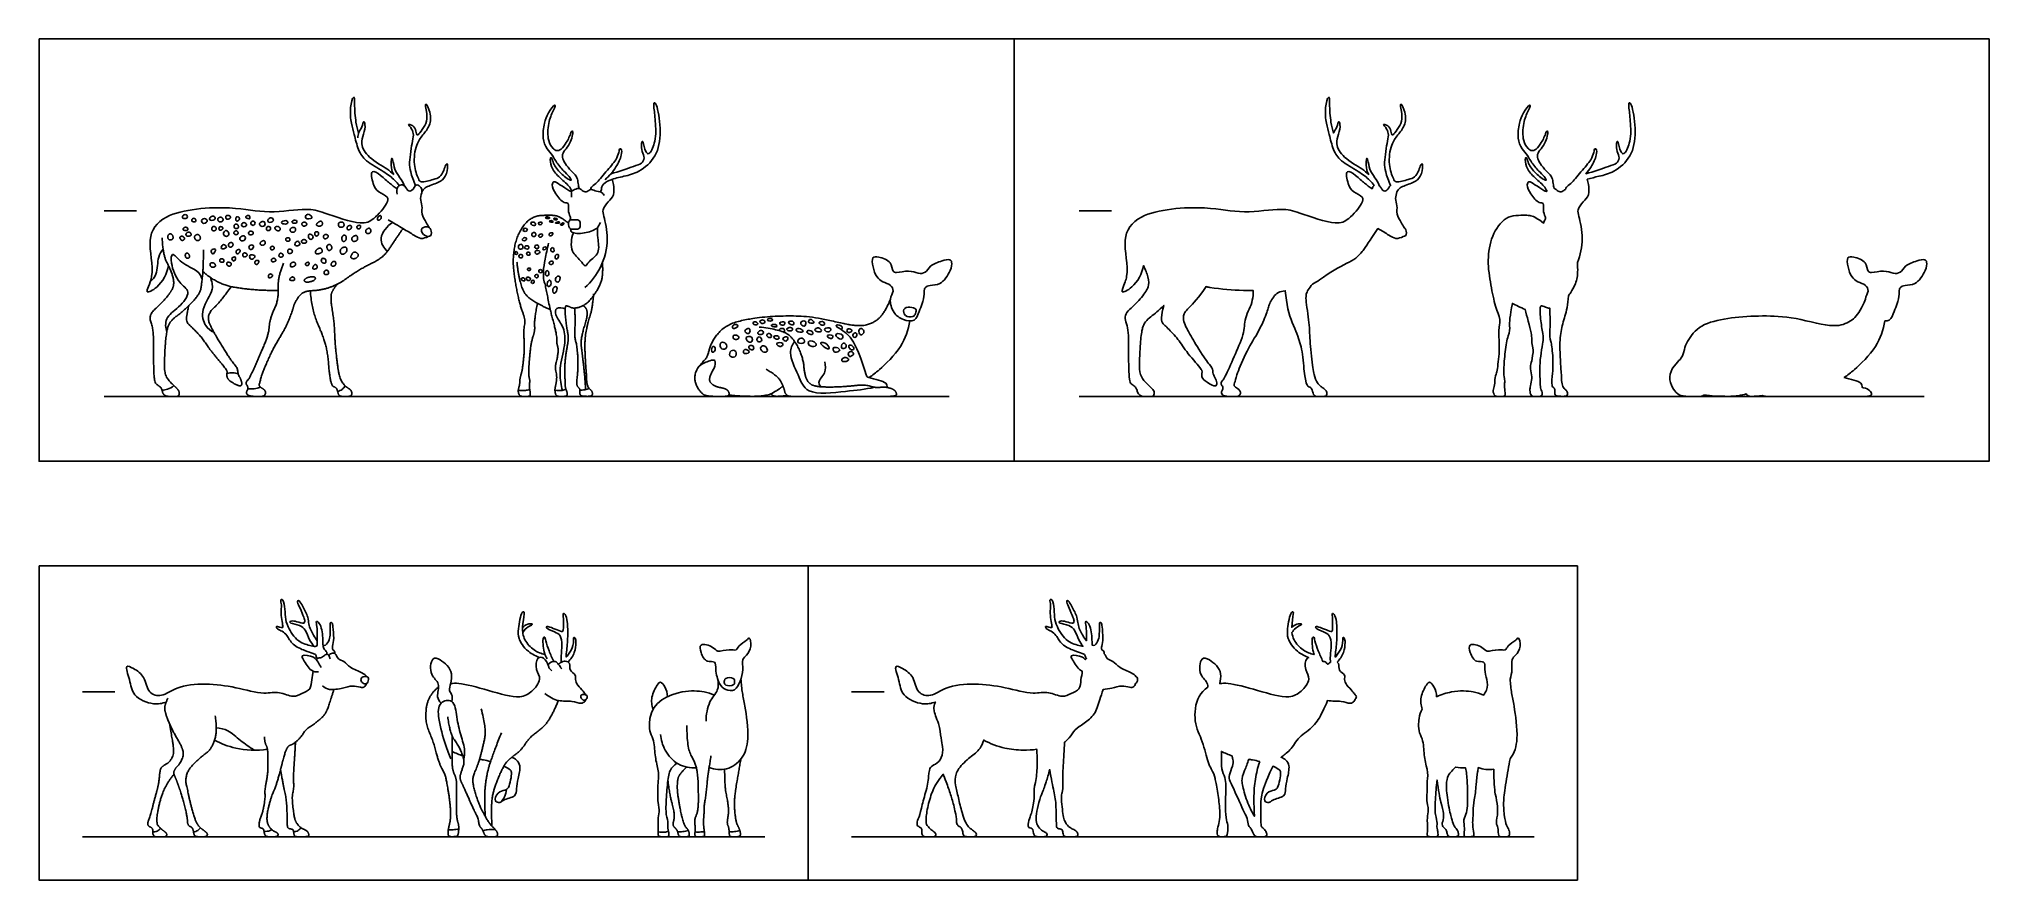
# Model space of a CAD drawing. Header units: millimetres. Extents: x 522.18 to 531.32, y 0.59 to 4.54.
import ezdxf

# ---------------------------------------------------------------- set-up
doc = ezdxf.new("R2010")
doc.units = ezdxf.units.MM
for name, color, linetype, true_color in [('AG-ANIMALS', 7, 'Continuous', 0xfc6666), ('AG-DETAILS', 7, 'Continuous', 0x66ffff), ('AG-DIAGRAM', 7, 'Continuous', 0xfecc66), ('AG-GUIDES', 7, 'Continuous', 0xcccccc), ('AG-OUTLINE', 7, 'Continuous', 0x8000ff), ('X-VPRT', 6, 'Continuous', 0xff00ff)]:
    doc.layers.add(name, color=color, linetype=linetype, true_color=true_color)

msp = doc.modelspace()

# ---------------------------------------------------------------- linework, layer by layer
at = {"layer": 'AG-ANIMALS'}
for points, degree, knots in [([(523.8666, 3.8493), (523.8602, 3.8585), (523.8461, 3.8779), (523.7921, 3.9182), (523.7099, 3.9611), (523.6736, 4.0159), (523.657, 4.0897), (523.6418, 4.1414), (523.6343, 4.2098), (523.6487, 4.2671), (523.6594, 4.2617), (523.6566, 4.2284), (523.6625, 4.1446), (523.6717, 4.1124), (523.6767, 4.0958)], 3, [0, 0, 0, 0, 0.359658, 0.867909, 1.466822, 1.966384, 2.497688, 2.956939, 3.491805, 3.929869, 4.059801, 4.39958, 4.975982, 5.424825, 5.424825, 5.424825, 5.424825]), ([(523.9735, 3.82), (523.9777, 3.8268), (523.986, 3.8426), (524.0434, 3.86), (524.0806, 3.8789), (524.0964, 3.9267), (524.0934, 3.9569), (524.0831, 3.9452), (524.078, 3.9196), (524.057, 3.8862), (524.0286, 3.879), (523.969, 3.8604), (523.9554, 3.8838), (523.9311, 3.9501), (523.9443, 4.0407), (523.9768, 4.087), (524.0139, 4.1301), (524.0174, 4.1885), (523.9931, 4.2384), (523.9893, 4.2234), (523.9962, 4.1962), (524, 4.1492), (523.9764, 4.1144), (523.9576, 4.0867), (523.9482, 4.088), (523.9466, 4.1147), (523.9286, 4.1346), (523.905, 4.1388), (523.9242, 4.1202), (523.9366, 4.092), (523.9291, 4.0583), (523.9123, 3.9583), (523.9196, 3.9134), (523.9346, 3.8717), (523.9439, 3.8497)], 3, [0, 0, 0, 0, 0.304874, 0.775319, 1.178574, 1.61835, 1.906382, 2.081745, 2.408035, 2.784056, 3.131893, 3.598016, 3.881054, 4.397496, 4.990534, 5.455753, 5.910893, 6.398103, 6.801761, 6.954603, 7.288097, 7.711359, 8.123642, 8.467134, 8.606354, 8.909537, 9.242756, 9.472391, 9.730965, 10.074046, 10.444625, 11.062258, 11.475336, 12.001466, 12.001466, 12.001466, 12.001466]), ([(524.6776, 3.8241), (524.673, 3.8322), (524.6642, 3.8496), (524.613, 3.8911), (524.5789, 3.9333), (524.5742, 3.9767), (524.5785, 3.9819), (524.5851, 3.9765), (524.5891, 3.9499), (524.6212, 3.9073), (524.665, 3.8748), (524.676, 3.8744), (524.6682, 3.8898), (524.6434, 3.9117), (524.6053, 3.9559), (524.5879, 3.9909), (524.5574, 4.0214), (524.5366, 4.0715), (524.5475, 4.1439), (524.5622, 4.1866), (524.5957, 4.2331), (524.5999, 4.2199), (524.5863, 4.1972), (524.564, 4.1418), (524.5617, 4.0621), (524.5863, 4.0234), (524.6051, 4.0107), (524.6289, 4.0183), (524.6518, 4.0517), (524.6634, 4.0733), (524.6717, 4.0964), (524.6756, 4.1055), (524.6831, 4.103), (524.6803, 4.0866), (524.6713, 4.0542), (524.6508, 4.0224), (524.6291, 3.997), (524.6355, 3.9667), (524.6577, 3.935), (524.6879, 3.9052), (524.7028, 3.888), (524.7064, 3.8591), (524.7094, 3.8439), (524.7106, 3.836)], 3, [0, 0, 0, 0, 0.337545, 0.848179, 1.336796, 1.733061, 1.857021, 2.009138, 2.325613, 2.80844, 3.275792, 3.424476, 3.643004, 4.02074, 4.509147, 4.909802, 5.318271, 5.782189, 6.31577, 6.780654, 7.209816, 7.354948, 7.670159, 8.170679, 8.740576, 9.159188, 9.440235, 9.737449, 10.1388, 10.466741, 10.780939, 10.962018, 11.098358, 11.336285, 11.711549, 12.110624, 12.466457, 12.799505, 13.20102, 13.616226, 13.916725, 14.251413, 14.56387, 14.56387, 14.56387, 14.56387]), ([(524.8108, 3.8197), (524.8124, 3.8231), (524.8165, 3.8301), (524.8159, 3.8537), (524.858, 3.8796), (524.9227, 3.8929), (524.9952, 3.9116), (525.0787, 3.9851), (525.0974, 4.0993), (525.0811, 4.2116), (525.0673, 4.2396), (525.06, 4.2371), (525.0614, 4.2153), (525.0698, 4.1486), (525.0731, 4.0623), (525.0458, 4.0028), (525.0337, 3.9966), (525.0217, 4.0115), (525.0147, 4.0314), (525.0123, 4.0555), (525.0052, 4.0577), (525.0018, 4.0388), (525.0034, 4.0123), (525.0217, 3.9786), (525.0029, 3.9505), (524.9638, 3.9397), (524.8962, 3.9139), (524.8602, 3.905)], 3, [0, 0, 0, 0, 0.214304, 0.499933, 0.925567, 1.448981, 1.999791, 2.646507, 3.336452, 4.019565, 4.330051, 4.450496, 4.717571, 5.24461, 5.860493, 6.354957, 6.544325, 6.797571, 7.109073, 7.412538, 7.530782, 7.783926, 8.17278, 8.511362, 8.834903, 9.239078, 9.911983, 9.911983, 9.911983, 9.911983]), ([(523.6735, 4.0739), (523.6738, 4.0824), (523.6755, 4.1009), (523.694, 4.1213), (523.6994, 4.1582), (523.7106, 4.1321), (523.7015, 4.0898), (523.6834, 4.0443), (523.7228, 3.9754), (523.8114, 3.9308), (523.8311, 3.9108), (523.8415, 3.9017)], 3, [0, 0, 0, 0, 0.314419, 0.655494, 0.96722, 1.204207, 1.621746, 2.044561, 2.575628, 3.190532, 3.590244, 3.590244, 3.590244, 3.590244]), ([(524.8323, 3.8771), (524.8524, 3.8941), (524.8857, 3.9342), (524.9108, 3.9874), (524.9115, 4.0209), (524.8997, 4.025), (524.8976, 4.002), (524.884, 3.9677), (524.8366, 3.9154), (524.7928, 3.8585), (524.7675, 3.8445), (524.7649, 3.8352), (524.7639, 3.8313)], 3, [0, 0, 0, 0, 0.566867, 1.062315, 1.402501, 1.559349, 1.829051, 2.218857, 2.763034, 3.309239, 3.634231, 3.856123, 3.856123, 3.856123, 3.856123]), ([(523.8415, 3.9017), (523.8365, 3.9115), (523.8282, 3.927), (523.8306, 3.993), (523.8407, 3.954), (523.8479, 3.9153), (523.8782, 3.8782), (523.8878, 3.8577), (523.8928, 3.8476)], 3, [0, 0, 0, 0, 0.357141, 0.771112, 1.044521, 1.45907, 1.882752, 2.244105, 2.244105, 2.244105, 2.244105]), ([(523.857, 3.8346), (523.845, 3.843), (523.8201, 3.8607), (523.785, 3.8953), (523.729, 3.9334), (523.7438, 3.8534), (523.7656, 3.8179), (523.8179, 3.7993), (523.8119, 3.7613), (523.7481, 3.6888), (523.686, 3.6608), (523.513, 3.724), (523.4339, 3.7461), (523.2468, 3.7143), (523.0811, 3.7577), (522.7635, 3.7328), (522.6765, 3.5979), (522.7296, 3.4338), (522.6645, 3.3334), (522.7444, 3.3739), (522.7791, 3.4366), (522.7852, 3.4743)], 3, [0, 0, 0, 0, 0.412614, 0.876231, 1.278939, 1.74084, 2.168861, 2.59133, 2.927068, 3.524864, 4.033201, 4.849653, 5.439466, 6.254302, 7.105829, 8.18045, 8.897924, 9.70947, 10.245372, 10.682656, 11.347827, 11.347827, 11.347827, 11.347827]), ([(523.8576, 3.8092), (523.8544, 3.8204), (523.8552, 3.8471), (523.8849, 3.8584), (523.9016, 3.8384), (523.9064, 3.824), (523.9305, 3.8222), (523.9442, 3.8605), (523.9669, 3.8459), (523.9784, 3.8243), (523.9622, 3.7885), (523.9777, 3.7549), (523.9698, 3.7155), (523.9943, 3.6767), (524.0027, 3.6602), (524.0076, 3.6523)], 3, [0, 0, 0, 0, 0.367522, 0.672605, 0.969542, 1.203682, 1.4657, 1.820295, 2.087782, 2.385231, 2.757232, 3.125729, 3.511696, 3.922244, 4.251755, 4.251755, 4.251755, 4.251755]), ([(524.665, 3.6834), (524.6677, 3.6882), (524.6743, 3.7004), (524.656, 3.7244), (524.6666, 3.7717), (524.6367, 3.7652), (524.5989, 3.8099), (524.5811, 3.8493), (524.5915, 3.8749), (524.622, 3.8525), (524.6619, 3.8267), (524.6709, 3.8234), (524.6751, 3.8216)], 3, [0, 0, 0, 0, 0.260091, 0.602832, 0.997933, 1.275572, 1.755752, 2.181124, 2.442316, 2.800491, 3.248826, 3.485245, 3.485245, 3.485245, 3.485245]), ([(524.7378, 3.3708), (524.7673, 3.3981), (524.8184, 3.4631), (524.8542, 3.595), (524.828, 3.7021), (524.818, 3.7366), (524.8471, 3.7749), (524.8788, 3.8031), (524.872, 3.8556), (524.8687, 3.8711), (524.8663, 3.879)], 3, [0, 0, 0, 0, 0.70106, 1.446486, 2.102502, 2.465448, 2.886633, 3.299427, 3.741181, 4.057296, 4.057296, 4.057296, 4.057296]), ([(524.6757, 3.796), (524.6743, 3.8027), (524.6749, 3.8161), (524.6736, 3.8224), (524.6904, 3.8321), (524.7137, 3.8401), (524.7282, 3.8219), (524.7502, 3.8183), (524.7638, 3.8368), (524.7853, 3.8223), (524.8162, 3.8221), (524.8253, 3.8088), (524.8289, 3.8028)], 3, [0, 0, 0, 0, 0.287225, 0.434639, 0.70221, 1.008051, 1.298144, 1.579171, 1.848806, 2.14836, 2.497235, 2.790001, 2.790001, 2.790001, 2.790001]), ([(523.815, 3.6896), (523.8384, 3.6757), (523.8838, 3.6484), (523.9344, 3.6187), (523.9678, 3.5966), (523.9927, 3.605), (524.0026, 3.6108)], 3, [0, 0, 0, 0, 0.561363, 1.039881, 1.417573, 1.782124, 1.782124, 1.782124, 1.782124]), ([(524.7122, 3.6844), (524.7077, 3.6903), (524.6908, 3.6878), (524.6588, 3.6916), (524.6602, 3.6418), (524.692, 3.6456), (524.7179, 3.643), (524.7179, 3.6768), (524.7122, 3.6844)], 3, [0, 0, 0, 0, 0.295633, 0.615044, 0.943452, 1.273929, 1.5648, 1.938745, 1.938745, 1.938745, 1.938745]), ([(524.6707, 3.6466), (524.6717, 3.6413), (524.6718, 3.6241), (524.7387, 3.6238), (524.7946, 3.6437), (524.8062, 3.6666), (524.8105, 3.677)], 3, [0, 0, 0, 0, 0.257099, 0.746354, 1.242947, 1.613302, 1.613302, 1.613302, 1.613302]), ([(523.4499, 3.356), (523.5427, 3.3592), (523.6846, 3.4599), (523.7925, 3.5102), (523.8438, 3.5889), (523.885, 3.6479)], 2, [1.843266, 1.843266, 1.843266, 2.390836, 2.988545, 3.586255, 4.183964, 4.183964, 4.183964]), ([(524.015, 3.6153), (524.0097, 3.6093), (523.9853, 3.6093), (523.9616, 3.6462), (523.9976, 3.6618), (524.0184, 3.6451), (524.0203, 3.6214), (524.015, 3.6153)], 3, [0, 0, 0, 0, 0.320106, 0.677154, 1.000891, 1.305101, 1.62898, 1.62898, 1.62898, 1.62898]), ([(526.1706, 3.3164), (526.1678, 3.2973), (526.1828, 3.2491), (526.2274, 3.2195), (526.2886, 3.2065), (526.3048, 3.2613), (526.3209, 3.2942), (526.3309, 3.3392), (526.327, 3.3721), (526.3588, 3.3844), (526.4081, 3.38), (526.4537, 3.4479), (526.4617, 3.4894), (526.4485, 3.5067), (526.4108, 3.4961), (526.355, 3.4778), (526.3377, 3.4377), (526.2988, 3.436), (526.2579, 3.4555), (526.2011, 3.4378), (526.1787, 3.4459), (526.1785, 3.4958), (526.118, 3.515), (526.0808, 3.5179), (526.0889, 3.4659), (526.1032, 3.4208), (526.1337, 3.3958), (526.1739, 3.3864), (526.1892, 3.3527), (526.1728, 3.3315), (526.1706, 3.3164)], 3, [0, 0, 0, 0, 0.492003, 0.94759, 1.38596, 1.807735, 2.194403, 2.609876, 2.940678, 3.263257, 3.681939, 4.22229, 4.613212, 4.852242, 5.221118, 5.69418, 6.075565, 6.426475, 6.844222, 7.308227, 7.56919, 7.962302, 8.439098, 8.759812, 9.158579, 9.592247, 9.96822, 10.354936, 10.687979, 11.07778, 11.07778, 11.07778, 11.07778]), ([(522.9465, 3.4465), (523.0147, 3.3851), (523.1784, 3.3592), (523.2755, 3.3576), (523.2999, 3.3573)], 2, [0, 0, 0, 0.597709, 1.195418, 1.369537, 1.369537, 1.369537]), ([(526.0712, 2.9491), (526.0878, 2.9608), (526.1204, 2.9852), (526.2305, 3.0917), (526.254, 3.1725), (526.262, 3.2144)], 3, [0, 0, 0, 0, 0.480482, 1.224227, 1.919895, 1.919895, 1.919895, 1.919895]), ([(526.2898, 3.2697), (526.2857, 3.2757), (526.2614, 3.2821), (526.2273, 3.2739), (526.2355, 3.2341), (526.2784, 3.2302), (526.2888, 3.2494), (526.2936, 3.2643), (526.2898, 3.2697)], 3, [0, 0, 0, 0, 0.328735, 0.666994, 0.995728, 1.360317, 1.63712, 1.931859, 1.931859, 1.931859, 1.931859]), ([(526.0594, 2.9535), (526.0544, 2.9711), (526.0432, 3.0046), (525.9974, 3.1386), (525.9461, 3.1709), (525.9205, 3.1861)], 3, [0, 0, 0, 0, 0.456037, 1.168384, 1.750212, 1.750212, 1.750212, 1.750212]), ([(525.847, 2.9056), (525.8415, 2.9113), (525.824, 2.9273), (525.8708, 2.9707), (525.8659, 3.0056), (525.8631, 3.0222)], 3, [0, 0, 0, 0, 0.299179, 0.745009, 1.183136, 1.183136, 1.183136, 1.183136]), ([(523.0595, 2.9676), (523.0681, 2.9703), (523.0865, 2.973), (523.1041, 2.9692), (523.1124, 2.9661)], 3, [0, 0, 0, 0, 0.3241316, 0.644443, 0.644443, 0.644443, 0.644443]), ([(526.1552, 2.9027), (526.1542, 2.9094), (526.157, 2.931), (526.0926, 2.9406), (526.0624, 2.9522), (526.0594, 2.9535)], 3, [0, 0, 0, 0, 0.2779643, 0.8452461, 0.9116, 0.9116, 0.9116, 0.9116]), ([(522.7551, 2.8892), (522.7638, 2.8899), (522.7813, 2.893), (522.8018, 2.9041), (522.8108, 2.9112)], 3, [0, 0, 0, 0, 0.3183512, 0.6829084, 0.6829084, 0.6829084, 0.6829084]), ([(523.1574, 2.8959), (523.1701, 2.8948), (523.1958, 2.8967), (523.21, 2.9012), (523.217, 2.9037)], 3, [0, 0, 0, 0, 0.3844297, 0.6773808, 0.6773808, 0.6773808, 0.6773808]), ([(523.5785, 2.8842), (523.5858, 2.8861), (523.6001, 2.8923), (523.6104, 2.9035), (523.6145, 2.9097)], 3, [0, 0, 0, 0, 0.2963976, 0.5893133, 0.5893133, 0.5893133, 0.5893133]), ([(524.4256, 2.889), (524.4366, 2.8878), (524.4589, 2.8882), (524.4726, 2.8909), (524.4794, 2.8926)], 3, [0, 0, 0, 0, 0.3677329, 0.6594972, 0.6594972, 0.6594972, 0.6594972]), ([(524.5977, 2.8895), (524.6086, 2.8871), (524.6314, 2.8875), (524.6433, 2.8921), (524.649, 2.8947)], 3, [0, 0, 0, 0, 0.3685122, 0.6449897, 0.6449897, 0.6449897, 0.6449897]), ([(524.7143, 2.8902), (524.7219, 2.89), (524.7373, 2.891), (524.7517, 2.8949), (524.7586, 2.8974)], 3, [0, 0, 0, 0, 0.3055252, 0.606072, 0.606072, 0.606072, 0.606072]), ([(523.5285, 1.6511), (523.5286, 1.6541), (523.5296, 1.6615), (523.5069, 1.6786), (523.5116, 1.7271), (523.5001, 1.7948), (523.4748, 1.8105), (523.4833, 1.7769), (523.4829, 1.7404), (523.4836, 1.6955), (523.4783, 1.6857), (523.4513, 1.6914), (523.3894, 1.7064), (523.3438, 1.7777), (523.3316, 1.8253), (523.3333, 1.8712), (523.3212, 1.9127), (523.3085, 1.9052), (523.3192, 1.8797), (523.3079, 1.8453), (523.3238, 1.7803), (523.3201, 1.7754), (523.3067, 1.7775), (523.2872, 1.7847), (523.2963, 1.7662), (523.3203, 1.7601), (523.3428, 1.7394), (523.366, 1.6927), (523.4239, 1.6679), (523.4613, 1.6567), (523.4779, 1.6483), (523.4769, 1.6383), (523.4814, 1.6332), (523.4837, 1.631)], 3, [0, 0, 0, 0, 0.233956, 0.608044, 1.155555, 1.809998, 2.115405, 2.490681, 3.005749, 3.518717, 3.734365, 4.109144, 4.730935, 5.435716, 5.980221, 6.527913, 6.993002, 7.189521, 7.560623, 8.062831, 8.681621, 8.827143, 9.117056, 9.417793, 9.684169, 10.072599, 10.496659, 11.051446, 11.668275, 12.163037, 12.470276, 12.695317, 12.935938, 12.935938, 12.935938, 12.935938]), ([(523.4676, 1.6882), (523.4601, 1.6978), (523.445, 1.7167), (523.43, 1.7661), (523.4032, 1.788), (523.3607, 1.7954), (523.3522, 1.8014), (523.3628, 1.8092), (523.3869, 1.8049), (523.4215, 1.792), (523.4266, 1.8077), (523.419, 1.8252), (523.4037, 1.8659), (523.3896, 1.8936), (523.3909, 1.9034), (523.4003, 1.9025), (523.4156, 1.874), (523.4412, 1.8256), (523.4422, 1.7936), (523.4516, 1.7648), (523.4655, 1.7397), (523.4769, 1.7226), (523.4831, 1.7144)], 3, [0, 0, 0, 0, 0.472363, 1.019787, 1.481565, 1.988824, 2.185949, 2.413922, 2.814455, 3.263947, 3.513534, 3.850279, 4.378087, 4.813974, 5.013645, 5.240887, 5.676399, 6.252502, 6.694435, 7.115383, 7.534532, 7.967715, 7.967715, 7.967715, 7.967715]), ([(524.5257, 1.6361), (524.5118, 1.6396), (524.4588, 1.6684), (524.4254, 1.7235), (524.4236, 1.7664), (524.4381, 1.8474), (524.4535, 1.8522), (524.4539, 1.8357), (524.4425, 1.7764), (524.4503, 1.7171), (524.4975, 1.6676), (524.5326, 1.6537), (524.5507, 1.6497)], 3, [0, 0, 0, 0, 0.515056, 1.248213, 1.800987, 2.487916, 2.712156, 2.974565, 3.584431, 4.194494, 4.821457, 5.405577, 5.405577, 5.405577, 5.405577]), ([(524.6274, 1.6131), (524.6269, 1.6234), (524.6255, 1.6443), (524.6331, 1.6936), (524.626, 1.7406), (524.5977, 1.7555), (524.5556, 1.7715), (524.5577, 1.7821), (524.5758, 1.7785), (524.606, 1.7661), (524.6367, 1.7527), (524.6368, 1.7755), (524.6388, 1.8156), (524.633, 1.8454), (524.6492, 1.838), (524.6569, 1.8), (524.6588, 1.7337), (524.653, 1.6691), (524.6472, 1.6296), (524.6627, 1.6547), (524.6886, 1.6902), (524.6826, 1.7339), (524.6945, 1.7262), (524.6968, 1.7044), (524.6923, 1.6563), (524.6714, 1.6269), (524.6588, 1.6143)], 3, [0, 0, 0, 0, 0.434973, 0.992322, 1.509165, 1.956511, 2.46202, 2.634784, 2.936259, 3.4153, 3.815582, 4.118862, 4.648099, 5.023978, 5.253602, 5.724761, 6.37885, 7.042249, 7.428134, 7.74232, 8.246708, 8.777939, 9.001214, 9.373796, 9.914892, 10.487522, 10.487522, 10.487522, 10.487522]), ([(523.51, 1.6932), (523.514, 1.6927), (523.5244, 1.6905), (523.5413, 1.7201), (523.5442, 1.7466), (523.5435, 1.7856), (523.5442, 1.8008), (523.555, 1.7996), (523.5562, 1.7764), (523.5628, 1.727), (523.5552, 1.6908), (523.5524, 1.6723), (523.5667, 1.6657), (523.5662, 1.6572), (523.5656, 1.6537)], 3, [0, 0, 0, 0, 0.273307, 0.697533, 1.122503, 1.613936, 1.885965, 2.073857, 2.42273, 2.988694, 3.470436, 3.778929, 4.056501, 4.313179, 4.313179, 4.313179, 4.313179]), ([(524.4469, 1.7524), (524.4517, 1.7602), (524.4592, 1.7747), (524.4957, 1.7897), (524.4877, 1.7951), (524.4681, 1.7929), (524.4526, 1.7833), (524.446, 1.7766)], 3, [0, 0, 0, 0, 0.410964, 0.85562, 1.008707, 1.349559, 1.764798, 1.764798, 1.764798, 1.764798]), ([(523.5006, 1.5884), (523.4969, 1.5972), (523.4857, 1.6139), (523.4717, 1.6412), (523.4022, 1.6518), (523.4204, 1.6218), (523.4512, 1.5687), (523.4774, 1.5683), (523.4888, 1.568)], 3, [0, 0, 0, 0, 0.418122, 0.858454, 1.42263, 1.770191, 2.381784, 2.838323, 2.838323, 2.838323, 2.838323]), ([(523.5428, 1.6292), (523.5426, 1.6349), (523.538, 1.6457), (523.5277, 1.6545), (523.5121, 1.6418), (523.4977, 1.632), (523.4873, 1.6349), (523.4809, 1.6289), (523.4786, 1.6257)], 3, [0, 0, 0, 0, 0.323739, 0.577904, 0.910427, 1.235384, 1.483439, 1.708832, 1.708832, 1.708832, 1.708832]), ([(523.7149, 1.546), (523.7111, 1.5525), (523.6921, 1.5669), (523.6363, 1.5856), (523.6108, 1.6203), (523.5785, 1.6246), (523.5696, 1.6605), (523.5436, 1.6533), (523.539, 1.6481), (523.5368, 1.6454)], 3, [3.222082, 3.222082, 3.222082, 3.222082, 3.641341, 4.242523, 4.745504, 5.162776, 5.58661, 5.938701, 6.191738, 6.191738, 6.191738, 6.191738]), ([(524.5614, 1.6297), (524.5553, 1.6397), (524.5442, 1.6566), (524.5381, 1.7277), (524.5507, 1.7343), (524.5543, 1.7103), (524.5698, 1.6653), (524.584, 1.6331), (524.5922, 1.6169)], 3, [0, 0, 0, 0, 0.463427, 1.102266, 1.297613, 1.634259, 2.187743, 2.765945, 2.765945, 2.765945, 2.765945]), ([(525.3457, 1.6142), (525.3525, 1.6096), (525.3488, 1.5763), (525.3651, 1.5096), (525.3952, 1.4823), (525.4438, 1.4764), (525.4679, 1.5253), (525.4822, 1.5766), (525.4731, 1.6279), (525.4975, 1.6459), (525.5228, 1.6845), (525.5114, 1.7368), (525.496, 1.7127), (525.4577, 1.6944), (525.4498, 1.6654), (525.414, 1.6777), (525.3574, 1.6574), (525.3425, 1.6872), (525.271, 1.7073), (525.281, 1.6561), (525.3066, 1.6087), (525.3391, 1.6186), (525.3457, 1.6142)], 3, [0, 0, 0, 0, 0.46167, 1.098658, 1.63103, 2.133501, 2.672669, 3.258932, 3.792464, 4.19559, 4.7336, 5.213969, 5.529332, 6.047676, 6.421256, 6.863803, 7.435155, 7.864848, 8.442755, 8.905587, 9.462906, 9.910576, 9.910576, 9.910576, 9.910576]), ([(522.7746, 1.427), (522.7555, 1.4204), (522.7155, 1.41), (522.6129, 1.4527), (522.6085, 1.5265), (522.5757, 1.6061), (522.6267, 1.5828), (522.6768, 1.5473), (522.6858, 1.4656), (522.7584, 1.4483), (522.8239, 1.5036), (522.9633, 1.5154), (523.0981, 1.4984), (523.2311, 1.46), (523.3031, 1.4799), (523.3693, 1.4445), (523.4102, 1.4666), (523.4546, 1.4844), (523.4563, 1.5327), (523.4622, 1.5581), (523.4636, 1.5716)], 3, [0, 0, 0, 0, 0.608531, 1.373002, 2.0571, 2.668074, 3.10995, 3.73443, 4.401232, 4.990833, 5.690964, 6.599066, 7.533624, 8.437745, 9.100483, 9.73679, 10.253246, 10.765381, 11.277969, 11.77518, 11.77518, 11.77518, 11.77518]), ([(524.0637, 1.4213), (524.0565, 1.4304), (524.0384, 1.45), (524.0644, 1.5183), (524.008, 1.5475), (524.0158, 1.6416), (524.0644, 1.6265), (524.1332, 1.5661), (524.0929, 1.4797), (524.1172, 1.4653), (524.1161, 1.4404), (524.1135, 1.4296)], 3, [0, 0, 0, 0, 0.46237, 1.06657, 1.646523, 2.307983, 2.767217, 3.484306, 4.179381, 4.537779, 4.98949, 4.98949, 4.98949, 4.98949]), ([(524.1082, 1.5137), (524.1212, 1.5144), (524.1498, 1.5179), (524.2877, 1.4824), (524.4305, 1.4375), (524.4914, 1.4747), (524.5231, 1.5138), (524.5268, 1.5488), (524.5046, 1.5782), (524.5094, 1.6391), (524.549, 1.6374), (524.5664, 1.5999), (524.5697, 1.5864), (524.5783, 1.5768), (524.5829, 1.5732)], 3, [0, 0, 0, 0, 0.489419, 1.424565, 2.382829, 3.004931, 3.669894, 3.669894, 4.167565, 4.736331, 5.140848, 5.626183, 5.926251, 6.254954, 6.254954, 6.254954, 6.254954]), ([(524.6292, 1.5822), (524.6253, 1.5899), (524.6143, 1.6026), (524.6005, 1.623), (524.569, 1.6095), (524.567, 1.6028), (524.5656, 1.5999)], 3, [0, 0, 0, 0, 0.397824, 0.759368, 1.176841, 1.422076, 1.422076, 1.422076, 1.422076]), ([(524.7429, 1.4604), (524.7387, 1.4664), (524.7307, 1.4787), (524.7032, 1.5048), (524.6907, 1.5313), (524.6988, 1.5556), (524.6622, 1.573), (524.6716, 1.6096), (524.6459, 1.6217), (524.6255, 1.613), (524.6177, 1.6068), (524.6144, 1.6033)], 3, [0, 0, 0, 0, 0.367054, 0.848251, 1.265173, 1.620557, 2.067341, 2.503795, 2.871022, 3.231131, 3.530777, 3.530777, 3.530777, 3.530777]), ([(523.5072, 1.5027), (523.5172, 1.4953), (523.5396, 1.4802), (523.6031, 1.4913), (523.6464, 1.5055), (523.6839, 1.4957), (523.7043, 1.4942), (523.7115, 1.5076), (523.7136, 1.5136)], 3, [0, 0, 0, 0, 0.47592, 1.089644, 1.625245, 2.101701, 2.450313, 2.69404, 2.69404, 2.69404, 2.69404]), ([(523.7028, 1.5125), (523.6968, 1.5145), (523.6852, 1.5258), (523.6905, 1.5467), (523.718, 1.5479), (523.7256, 1.5379), (523.7189, 1.5133), (523.7078, 1.5109), (523.7028, 1.5125)], 3, [0, 0, 0, 0, 0.349973, 0.668301, 1.04461, 1.29584, 1.665368, 1.957928, 1.957928, 1.957928, 1.957928]), ([(524.5507, 1.4664), (524.5692, 1.4517), (524.6121, 1.4264), (524.6757, 1.4356), (524.7188, 1.4155), (524.7384, 1.4291), (524.7422, 1.4365), (524.7436, 1.4402)], 3, [0, 0, 0, 0, 0.660453, 1.284795, 1.803025, 2.14983, 2.418982, 2.418982, 2.418982, 2.418982]), ([(524.7333, 1.4354), (524.7285, 1.4357), (524.7198, 1.4438), (524.7153, 1.4648), (524.7518, 1.4624), (524.7484, 1.4425), (524.7381, 1.4352), (524.7333, 1.4354)], 3, [0, 0, 0, 0, 0.307996, 0.608432, 1.002912, 1.29926, 1.60997, 1.60997, 1.60997, 1.60997]), ([(525.1689, 1.1407), (525.1553, 1.1296), (525.1454, 1.1186), (525.1329, 1.0966), (525.1284, 1.0768), (525.123, 1.0196), (525.1208, 0.9893), (525.1171, 0.9252), (525.1183, 0.9016), (525.1266, 0.8709), (525.1282, 0.8596), (525.1262, 0.8449), (525.1267, 0.8368), (525.1307, 0.8191), (525.1317, 0.8114), (525.1317, 0.7984), (525.1286, 0.7951), (525.116, 0.7951), (525.1082, 0.7951), (525.0893, 0.7951), (525.0838, 0.797), (525.081, 0.8045), (525.0807, 0.81), (525.0826, 0.8247), (525.0826, 0.838), (525.0807, 0.8763), (525.0817, 0.8914), (525.0872, 0.9137), (525.0867, 0.9276), (525.0794, 0.9609), (525.0792, 0.9738), (525.0811, 1.0338), (525.0807, 1.0502), (525.0844, 1.0863), (525.0825, 1.1061), (525.0713, 1.1491), (525.0676, 1.1724), (525.0641, 1.2228), (525.0613, 1.2497), (525.0374, 1.2958), (525.0403, 1.3327), (525.0537, 1.4277), (525.1781, 1.4839), (525.2943, 1.4786), (525.3289, 1.4657), (525.3454, 1.4592)], 3, [0, 0, 0, 0, 0.294784, 0.294784, 0.589568, 0.589568, 0.884352, 0.884352, 1.179137, 1.179137, 1.473921, 1.473921, 1.768705, 1.768705, 2.063489, 2.063489, 2.358273, 2.358273, 2.653057, 2.653057, 2.947842, 2.947842, 3.242626, 3.242626, 3.53741, 3.53741, 3.832194, 3.832194, 4.126978, 4.126978, 4.421762, 4.716546, 5.011331, 5.011331, 5.306115, 5.306115, 5.600899, 5.600899, 5.895683, 5.895683, 6.190467, 6.190467, 7.543329, 8.385372, 8.955969, 8.955969, 8.955969, 8.955969]), ([(525.0575, 1.3931), (525.0518, 1.4112), (525.0453, 1.4497), (525.0746, 1.5049), (525.0925, 1.5267), (525.1167, 1.497), (525.1251, 1.4678), (525.1248, 1.4519)], 3, [0, 0, 0, 0, 0.590264, 1.204237, 1.552566, 1.975883, 2.516614, 2.516614, 2.516614, 2.516614]), ([(525.3612, 1.5325), (525.3637, 1.516), (525.3665, 1.4783), (525.3159, 1.43), (525.3065, 1.3677), (525.3063, 1.337)], 3, [0, 0, 0, 0, 0.551821, 1.18258, 1.931493, 1.931493, 1.931493, 1.931493]), ([(525.3207, 1.1193), (525.3464, 1.1101), (525.405, 1.1021), (525.4816, 1.1604), (525.5115, 1.2539), (525.4892, 1.4073), (525.4764, 1.4665), (525.4712, 1.5124), (525.4693, 1.534)], 3, [0, 0, 0, 0, 0.704419, 1.428404, 2.198596, 3.160651, 3.781716, 4.412315, 4.412315, 4.412315, 4.412315]), ([(525.4338, 1.5377), (525.4257, 1.5426), (525.3928, 1.5445), (525.3901, 1.5172), (525.3967, 1.5033), (525.4391, 1.5008), (525.4407, 1.5242), (525.4391, 1.5345), (525.4338, 1.5377)], 3, [0, 0, 0, 0, 0.464476, 0.821882, 1.111034, 1.570548, 1.902713, 2.20675, 2.20675, 2.20675, 2.20675]), ([(523.0015, 1.2484), (523.0327, 1.2317), (523.0992, 1.2037), (523.2004, 1.1983), (523.2495, 1.2052)], 3, [0, 0, 0, 0, 0.805547, 1.757497, 1.757497, 1.757497, 1.757497]), ([(525.0927, 1.2751), (525.0951, 1.2495), (525.1088, 1.1987), (525.1709, 1.1267), (525.2318, 1.1169), (525.2607, 1.118)], 3, [0, 0, 0, 0, 0.684945, 1.423321, 2.150382, 2.150382, 2.150382, 2.150382]), ([(524.2441, 1.1587), (524.2499, 1.1578), (524.2662, 1.155), (524.2844, 1.1506), (524.2958, 1.1475)], 3, [1.2116348, 1.2116348, 1.2116348, 1.2116348, 1.365771, 1.6272944, 1.6272944, 1.6272944, 1.6272944]), ([(524.358, 1.1259), (524.3726, 1.1194), (524.3884, 1.1094), (524.3975, 1.0971), (524.3836, 1.0215), (524.3637, 1.0131), (524.3274, 1.0056), (524.3093, 0.9598), (524.3418, 0.9517), (524.3545, 0.9717), (524.4167, 0.9799), (524.4161, 1.0223), (524.4241, 1.0672), (524.439, 1.127), (524.4192, 1.1559), (524.404, 1.1652), (524.3961, 1.1681)], 3, [2.150402, 2.150402, 2.150402, 2.150402, 2.610948, 2.901135, 3.562581, 3.916804, 4.381186, 4.862108, 5.222452, 5.591133, 6.166957, 6.625867, 7.171371, 7.775951, 8.215337, 8.609247, 8.609247, 8.609247, 8.609247]), ([(524.3456, 0.9591), (524.3515, 0.966), (524.3621, 0.9813), (524.3688, 1.0046), (524.37, 1.0163)], 3, [0, 0, 0, 0, 0.4108403, 0.8777758, 0.8777758, 0.8777758, 0.8777758]), ([(522.7113, 0.8181), (522.7184, 0.8177), (522.7331, 0.8198), (522.7442, 0.8287), (522.7486, 0.8338)], 3, [0, 0, 0, 0, 0.3605348, 0.7134014, 0.7134014, 0.7134014, 0.7134014]), ([(522.9028, 0.8179), (522.9098, 0.8185), (522.9238, 0.823), (522.9318, 0.8324), (522.9348, 0.8374)], 3, [0, 0, 0, 0, 0.3582554, 0.6862077, 0.6862077, 0.6862077, 0.6862077]), ([(523.2332, 0.8202), (523.2382, 0.8196), (523.2486, 0.8194), (523.2632, 0.8244), (523.2697, 0.8283)], 3, [0, 0, 0, 0, 0.3045582, 0.6766348, 0.6766348, 0.6766348, 0.6766348]), ([(523.372, 0.8186), (523.3792, 0.8186), (523.394, 0.822), (523.4033, 0.8321), (523.4068, 0.8376)], 3, [0, 0, 0, 0, 0.3621478, 0.7073255, 0.7073255, 0.7073255, 0.7073255]), ([(524.0972, 0.8268), (524.105, 0.8268), (524.1206, 0.8274), (524.1379, 0.8295), (524.1464, 0.8309)], 3, [0, 0, 0, 0, 0.3784039, 0.7785898, 0.7785898, 0.7785898, 0.7785898]), ([(524.2599, 0.823), (524.2664, 0.8252), (524.2798, 0.8291), (524.3055, 0.8301), (524.3181, 0.8285)], 3, [0, 0, 0, 0, 0.3570249, 0.8405884, 0.8405884, 0.8405884, 0.8405884]), ([(525.1727, 0.8183), (525.1809, 0.8177), (525.1976, 0.818), (525.2148, 0.8217), (525.2231, 0.8242)], 3, [0, 0, 0, 0, 0.389633, 0.7883797, 0.7883797, 0.7883797, 0.7883797]), ([(525.4141, 0.819), (525.4225, 0.8183), (525.4394, 0.8182), (525.4564, 0.8213), (525.4647, 0.8236)], 3, [0, 0, 0, 0, 0.3927276, 0.7890361, 0.7890361, 0.7890361, 0.7890361]), ([(525.0817, 0.8176), (525.0911, 0.8161), (525.1103, 0.8157), (525.1237, 0.8183), (525.1303, 0.82)], 3, [0, 0, 0, 0, 0.4173912, 0.7695806, 0.7695806, 0.7695806, 0.7695806]), ([(525.2546, 0.8173), (525.2637, 0.8165), (525.2819, 0.8167), (525.2929, 0.8184), (525.2983, 0.8194)], 3, [0, 0, 0, 0, 0.4077449, 0.7257703, 0.7257703, 0.7257703, 0.7257703])]:
    msp.add_open_spline(points, degree=degree, knots=knots, dxfattribs=at)
for points, degree in [([(524.5154, 3.2971), (524.499, 3.2106), (524.505, 3.1718), (524.4864, 3.1169), (524.4763, 3.0228), (524.4744, 2.9562), (524.4807, 2.9341), (524.4763, 2.9098), (524.482, 2.8786), (524.482, 2.8609), (524.4574, 2.8609), (524.4318, 2.8609), (524.4233, 2.8862), (524.4324, 2.9146), (524.4334, 2.9474), (524.445, 2.9837), (524.4558, 3.0859), (524.4498, 3.1683), (524.4602, 3.2197), (524.4362, 3.2791), (524.4135, 3.3816), (524.3977, 3.4996), (524.4173, 3.6145), (524.4823, 3.7057), (524.5811, 3.7126), (524.623, 3.7035), (524.6613, 3.6734)], 2), ([(522.7558, 3.6051), (522.7588, 3.5225), (522.7988, 3.4502), (522.813, 3.3926), (522.8013, 3.3559), (522.7505, 3.2948), (522.6904, 3.2421), (522.7153, 3.1781), (522.7148, 3.0593), (522.7177, 2.9269), (522.7368, 2.9123), (522.7524, 2.901), (522.7627, 2.8609), (522.8145, 2.8609), (522.8345, 2.8609), (522.8368, 2.8836), (522.822, 2.9013), (522.7929, 2.9272), (522.7688, 2.9613), (522.7654, 3.0166), (522.7732, 3.1513), (522.7898, 3.2126), (522.8504, 3.2565), (522.9331, 3.3395), (522.9414, 3.3933), (522.9482, 3.4562), (522.9498, 3.5485)], 2), ([(524.5679, 3.5794), (524.5351, 3.4478), (524.5559, 3.3689), (524.5714, 3.2812), (524.6074, 3.147), (524.6048, 3.112), (524.6149, 3.0811), (524.6055, 3.0237), (524.5973, 3.0006), (524.6064, 2.9609), (524.6048, 2.9287), (524.5957, 2.8914), (524.6029, 2.8609), (524.6276, 2.8609), (524.6541, 2.8609), (524.6556, 2.8785), (524.6455, 2.9022), (524.6449, 2.9422), (524.6427, 2.9861), (524.6471, 3.0489), (524.6579, 3.1098), (524.6616, 3.1376), (524.649, 3.2048), (524.6433, 3.2843), (524.6566, 3.2859), (524.6847, 3.2717), (524.7292, 3.2837), (524.7667, 3.3143), (524.8112, 3.3824), (524.8235, 3.4402), (524.8203, 3.4886)], 2), ([(523.3252, 3.4859), (523.2969, 3.4194), (523.3023, 3.3134), (523.2608, 3.2274), (523.2559, 3.1527), (523.2104, 3.0466), (523.166, 2.946), (523.145, 2.924), (523.1615, 2.9001), (523.1474, 2.8764), (523.1647, 2.8609), (523.208, 2.8609), (523.2365, 2.8609), (523.2433, 2.8876), (523.2077, 2.908), (523.2141, 2.928), (523.225, 2.9703), (523.2776, 3.0899), (523.3321, 3.1765), (523.366, 3.2588), (523.3766, 3.3005), (523.4151, 3.356), (523.4598, 3.3565)], 2), ([(524.4192, 3.4902), (524.4318, 3.3791), (524.482, 3.3078), (524.5756, 3.2682)], 2), ([(523.4499, 3.356), (523.459, 3.2626), (523.5074, 3.1507), (523.5308, 3.0747), (523.5404, 2.9596), (523.5513, 2.9086), (523.5706, 2.9025), (523.577, 2.891), (523.5844, 2.8609), (523.6138, 2.8609), (523.643, 2.8609), (523.6459, 2.8804), (523.6382, 2.8932), (523.6132, 2.9086), (523.5908, 2.9397), (523.5802, 2.9865), (523.5658, 3.1132), (523.5632, 3.2035), (523.5443, 3.3228), (523.5536, 3.3584), (523.5772, 3.3872)], 2), ([(522.881, 3.2874), (522.8619, 3.2156), (522.8922, 3.1878), (522.942, 3.137), (522.9841, 3.0734), (523.0578, 2.9874), (523.0606, 2.9756), (523.0578, 2.9545), (523.0692, 2.934), (523.1212, 2.9055), (523.1313, 2.9179), (523.1238, 2.9431), (523.1106, 2.9668), (523.1093, 2.9945), (523.0794, 3.0275), (523.0103, 3.1384), (522.9685, 3.2168), (522.9781, 3.2591), (523.0251, 3.2994), (523.0792, 3.3755)], 2), ([(524.6905, 3.275), (524.6933, 3.2133), (524.689, 3.1373), (524.7012, 3.0997), (524.7074, 3.0063), (524.6997, 2.9334), (524.7012, 2.9077), (524.7115, 2.8997), (524.7148, 2.893), (524.7136, 2.8653), (524.7326, 2.8609), (524.7678, 2.8609), (524.7741, 2.8692), (524.7718, 2.8864), (524.7585, 2.8957), (524.7465, 2.9181), (524.7461, 2.9533), (524.7397, 3.0311), (524.737, 3.1278), (524.7498, 3.2017), (524.7738, 3.2736), (524.7786, 3.3411)], 2), ([(525.3439, 2.9924), (525.3124, 2.9429), (525.3426, 2.9076), (525.4025, 2.8968), (525.4168, 2.8747), (525.4093, 2.8609), (525.3761, 2.8609), (525.3117, 2.8609), (525.2836, 2.8747), (525.2521, 2.9253), (525.2551, 2.9788), (525.291, 3.0235), (525.3131, 3.0449), (525.33, 3.1167), (525.3971, 3.1967), (525.5218, 3.2286), (525.67, 3.2398), (525.8164, 3.2347), (526.017, 3.1849), (526.097, 3.2066), (526.1455, 3.2557), (526.1706, 3.3164)], 2), ([(525.5873, 2.9883), (525.6411, 2.9583), (525.6695, 2.9077), (525.6803, 2.8609), (525.7316, 2.8609), (525.8395, 2.8609), (526.0245, 2.8609), (526.1299, 2.8609), (526.1994, 2.8609), (526.1989, 2.8794), (526.1822, 2.8965), (526.1391, 2.9066), (526.1044, 2.8995), (526.0496, 2.917), (525.9475, 2.9049), (525.8282, 2.9041), (525.7851, 2.9221), (525.7675, 2.9673), (525.7629, 3.0317), (525.7299, 3.112), (525.6726, 3.1731), (525.5554, 3.1861)], 2), ([(525.4126, 2.8671), (525.464, 2.8609), (525.5881, 2.8609), (525.6449, 2.8909), (525.6669, 2.9091)], 2), ([(525.6109, 2.8732), (525.6175, 2.8609), (525.6589, 2.8609), (525.688, 2.865)], 2), ([(523.2354, 1.2643), (523.2365, 1.2364), (523.2503, 1.2119), (523.2518, 1.165), (523.2515, 1.0867), (523.2357, 1.0129), (523.24, 0.9808), (523.2272, 0.9083), (523.2114, 0.8696), (523.2087, 0.8381), (523.2254, 0.8348), (523.2319, 0.8299), (523.2352, 0.806), (523.2447, 0.7951), (523.2654, 0.7951), (523.2953, 0.7951), (523.3006, 0.8054), (523.2937, 0.8147), (523.2728, 0.8239), (523.252, 0.8478), (523.2457, 0.8785), (523.252, 0.9261), (523.2687, 0.9856), (523.2825, 1.0149), (523.3061, 1.0889), (523.3301, 1.1872), (523.3475, 1.2232), (523.3677, 1.227), (523.4044, 1.2585), (523.4282, 1.2978), (523.4711, 1.3252), (523.5229, 1.3687), (523.5451, 1.4345), (523.5608, 1.4856)], 2), ([(524.1161, 1.2668), (524.1167, 1.1718), (524.1155, 1.1115), (524.1338, 1.0714), (524.1373, 1.0373), (524.135, 0.9483), (524.1365, 0.8808), (524.1477, 0.8489), (524.1445, 0.8001), (524.1311, 0.7951), (524.0967, 0.7951), (524.0957, 0.8232), (524.1041, 0.8569), (524.1099, 0.8952), (524.1044, 0.9675), (524.0902, 1.0497), (524.0825, 1.0881), (524.0536, 1.1397), (524.0281, 1.2408), (523.9865, 1.3348), (524.0017, 1.4591), (524.0518, 1.4972)], 2), ([(523.0046, 1.3623), (523.0161, 1.2916), (522.9867, 1.2048), (522.9379, 1.1696), (522.8802, 1.1145), (522.8635, 1.0627), (522.8755, 1.0109), (522.8897, 0.9442), (522.9102, 0.8725), (522.9274, 0.8433), (522.9498, 0.825), (522.9633, 0.8153), (522.9693, 0.8055), (522.9624, 0.7951), (522.9397, 0.7951), (522.9126, 0.7951), (522.9045, 0.8048), (522.9017, 0.8272), (522.8936, 0.8413), (522.8813, 0.8438), (522.8732, 0.8621), (522.8745, 0.8815), (522.8587, 0.9525), (522.8424, 1.0056), (522.8197, 1.069), (522.8086, 1.092), (522.8145, 1.1118), (522.8403, 1.1394), (522.8584, 1.1817), (522.8458, 1.2227), (522.8017, 1.2965), (522.7694, 1.3755), (522.7662, 1.4131), (522.7832, 1.4454)], 2), ([(524.0947, 1.358), (524.1061, 1.2753), (524.1455, 1.224), (524.176, 1.1511), (524.1591, 1.102), (524.1496, 1.0701), (524.1658, 1.0367), (524.2219, 0.9111), (524.2381, 0.8802), (524.242, 0.8459), (524.2582, 0.8294), (524.2702, 0.7951), (524.3033, 0.7951), (524.3275, 0.7951), (524.3295, 0.812), (524.318, 0.8299), (524.2976, 0.8471), (524.2734, 0.8847), (524.2391, 0.9505), (524.2131, 1.037), (524.2114, 1.0766), (524.2378, 1.1344), (524.2585, 1.2119), (524.2772, 1.3001), (524.2515, 1.3948)], 2), ([(524.3017, 0.8444), (524.2981, 0.947), (524.3095, 1.0158), (524.3566, 1.1301), (524.39, 1.1647), (524.4386, 1.1992), (524.4788, 1.2623), (524.5503, 1.3129), (524.5902, 1.3772), (524.6139, 1.4341)], 2), ([(522.8115, 1.0878), (522.7783, 1.0482), (522.7498, 0.9805), (522.7319, 0.9014), (522.7301, 0.8559), (522.7415, 0.8403), (522.7571, 0.8261), (522.7784, 0.8109), (522.7756, 0.7951), (522.7604, 0.7951), (522.7313, 0.7951), (522.7191, 0.7951), (522.7104, 0.8102), (522.7124, 0.8303), (522.7041, 0.8392), (522.6897, 0.8451), (522.6876, 0.863), (522.7013, 0.8951), (522.7173, 0.9618), (522.7403, 1.0429), (522.7456, 1.1124), (522.7594, 1.1274), (522.7921, 1.1449), (522.8124, 1.1878), (522.8041, 1.2473), (522.7899, 1.3257)], 2), ([(524.2706, 0.8911), (524.2666, 0.9813), (524.2737, 1.065), (524.294, 1.1502), (524.3466, 1.2828)], 2), ([(525.2162, 1.3163), (525.2156, 1.2128), (525.2586, 1.1357), (525.2685, 1.0731), (525.2701, 0.9957), (525.2704, 0.9505), (525.2664, 0.9077), (525.2509, 0.8761), (525.2567, 0.833), (525.2517, 0.7951), (525.2708, 0.7951), (525.2961, 0.7951), (525.3009, 0.8016), (525.2951, 0.8415), (525.2936, 0.8681), (525.2969, 0.9005), (525.2964, 0.9366), (525.3074, 0.9998), (525.3134, 1.0766), (525.3209, 1.1193), (525.3292, 1.1744)], 2), ([(523.311, 1.1101), (523.3218, 1.0439), (523.3382, 0.9744), (523.3419, 0.8978), (523.3417, 0.8427), (523.3478, 0.8332), (523.3691, 0.8297), (523.372, 0.8208), (523.3752, 0.7951), (523.4027, 0.7951), (523.4423, 0.7951), (523.4439, 0.8086), (523.4348, 0.8238), (523.4118, 0.8326), (523.387, 0.8549), (523.3742, 0.886), (523.3634, 0.986), (523.374, 1.0183), (523.3704, 1.0774), (523.3781, 1.1811), (523.3807, 1.2384)], 2), ([(524.1164, 1.1951), (524.1322, 1.1872), (524.149, 1.1799), (524.1657, 1.1743)], 3), ([(525.1271, 1.0609), (525.1363, 0.9887), (525.1544, 0.9249), (525.1589, 0.8822), (525.1483, 0.8513), (525.1611, 0.8358), (525.1715, 0.8253), (525.178, 0.7951), (525.1993, 0.7951), (525.2262, 0.7951), (525.228, 0.8094), (525.2231, 0.8265), (525.2091, 0.8409), (525.2008, 0.8623), (525.1884, 0.9033), (525.1705, 1.0049), (525.1723, 1.0681), (525.1867, 1.0935), (525.2144, 1.1219)], 2), ([(525.3932, 1.1114), (525.3937, 1.0279), (525.4073, 0.9641), (525.4132, 0.9099), (525.4033, 0.8572), (525.4141, 0.8383), (525.4141, 0.7951), (525.4383, 0.7951), (525.4661, 0.7951), (525.4683, 0.8136), (525.4599, 0.8371), (525.4469, 0.8622), (525.4383, 0.9325), (525.441, 0.9935), (525.4606, 1.1103), (525.4696, 1.1601)], 2)]:
    msp.add_open_spline(points, degree=degree, dxfattribs=at)
at = {"layer": 'AG-DETAILS'}
for points, knots in [([(522.8531, 3.6974), (522.85, 3.7008), (522.8527, 3.7137), (522.8747, 3.715), (522.875, 3.6932), (522.8568, 3.6935), (522.8531, 3.6974)], [0, 0, 0, 0, 0.225352, 0.4742859, 0.7038671, 0.9668444, 0.9668444, 0.9668444, 0.9668444]), ([(522.8955, 3.6829), (522.893, 3.6868), (522.8996, 3.6994), (522.9125, 3.6952), (522.9167, 3.6773), (522.8983, 3.6787), (522.8955, 3.6829)], [0, 0, 0, 0, 0.2319811, 0.4338091, 0.6504425, 0.9025762, 0.9025762, 0.9025762, 0.9025762]), ([(522.9463, 3.6731), (522.9409, 3.6754), (522.9375, 3.692), (522.9598, 3.6982), (522.9735, 3.6797), (522.9526, 3.6703), (522.9463, 3.6731)], [0, 0, 0, 0, 0.250375, 0.511254, 0.749679, 1.040937, 1.040937, 1.040937, 1.040937]), ([(522.9791, 3.6895), (522.9763, 3.6936), (522.9858, 3.7102), (523.0065, 3.7036), (523.0029, 3.6862), (522.982, 3.685), (522.9791, 3.6895)], [0, 0, 0, 0, 0.260861, 0.509977, 0.726939, 1.009692, 1.009692, 1.009692, 1.009692]), ([(523.134, 3.6569), (523.1296, 3.6579), (523.1256, 3.6663), (523.1378, 3.6817), (523.1603, 3.6631), (523.1399, 3.6556), (523.134, 3.6569)], [0, 0, 0, 0, 0.2027841, 0.4392056, 0.6947604, 0.9662321, 0.9662321, 0.9662321, 0.9662321]), ([(523.1792, 3.6632), (523.1741, 3.6645), (523.1654, 3.6757), (523.1852, 3.689), (523.1956, 3.6679), (523.184, 3.662), (523.1792, 3.6632)], [0, 0, 0, 0, 0.2360925, 0.4782668, 0.7228485, 0.9499336, 0.9499336, 0.9499336, 0.9499336]), ([(523.2155, 3.6619), (523.2116, 3.6655), (523.2106, 3.678), (523.2394, 3.6857), (523.2397, 3.6551), (523.2202, 3.6576), (523.2155, 3.6619)], [0, 0, 0, 0, 0.22653, 0.507218, 0.771597, 1.046035, 1.046035, 1.046035, 1.046035]), ([(523.2449, 3.6421), (523.2428, 3.6461), (523.2485, 3.661), (523.2615, 3.6573), (523.2661, 3.6457), (523.2578, 3.6381), (523.2468, 3.6386), (523.2449, 3.6421)], [0, 0, 0, 0, 0.249174, 0.447439, 0.647505, 0.840803, 1.058512, 1.058512, 1.058512, 1.058512]), ([(523.2548, 3.6782), (523.2503, 3.6809), (523.2501, 3.696), (523.2734, 3.7014), (523.2821, 3.6807), (523.2603, 3.6748), (523.2548, 3.6782)], [0, 0, 0, 0, 0.236458, 0.503037, 0.734192, 1.025569, 1.025569, 1.025569, 1.025569]), ([(523.315, 3.676), (523.3149, 3.6805), (523.3366, 3.6909), (523.349, 3.6756), (523.3356, 3.6663), (523.3151, 3.6717), (523.315, 3.676)], [0, 0, 0, 0, 0.294336, 0.521748, 0.742721, 1.025506, 1.025506, 1.025506, 1.025506]), ([(523.3645, 3.6783), (523.3637, 3.6824), (523.3804, 3.693), (523.3897, 3.6806), (523.3848, 3.6702), (523.3653, 3.6741), (523.3645, 3.6783)], [0, 0, 0, 0, 0.2608913, 0.4720116, 0.6536687, 0.9247931, 0.9247931, 0.9247931, 0.9247931]), ([(523.4297, 3.6974), (523.4254, 3.7016), (523.4308, 3.7174), (523.4508, 3.7144), (523.466, 3.6928), (523.4352, 3.6919), (523.4297, 3.6974)], [0, 0, 0, 0, 0.245613, 0.506465, 0.751601, 1.076227, 1.076227, 1.076227, 1.076227]), ([(523.8114, 3.5399), (523.7959, 3.5572), (523.762, 3.6043), (523.8109, 3.6603), (523.8367, 3.6767)], [0, 0, 0, 0, 0.517958, 1.113238, 1.113238, 1.113238, 1.113238]), ([(524.5023, 3.6768), (524.4976, 3.6801), (524.484, 3.6783), (524.4841, 3.6641), (524.5104, 3.6597), (524.5065, 3.6739), (524.5023, 3.6768)], [0, 0, 0, 0, 0.2535113, 0.4456095, 0.7192867, 0.9457832, 0.9457832, 0.9457832, 0.9457832]), ([(524.5362, 3.6772), (524.5332, 3.6799), (524.5171, 3.677), (524.5226, 3.666), (524.5348, 3.6645), (524.5386, 3.6749), (524.5362, 3.6772)], [0, 0, 0, 0, 0.2490893, 0.4241635, 0.6298949, 0.8320736, 0.8320736, 0.8320736, 0.8320736]), ([(524.5637, 3.7036), (524.5589, 3.7039), (524.5504, 3.699), (524.5599, 3.6942), (524.5788, 3.6959), (524.5685, 3.7032), (524.5637, 3.7036)], [0, 0, 0, 0, 0.20922, 0.3809139, 0.6104755, 0.8220486, 0.8220486, 0.8220486, 0.8220486]), ([(524.5796, 3.6859), (524.575, 3.6863), (524.5649, 3.6789), (524.5966, 3.675), (524.5847, 3.6855), (524.5796, 3.6859)], [0, 0, 0, 0, 0.1914033, 0.4500686, 0.6653641, 0.6653641, 0.6653641, 0.6653641]), ([(524.5989, 3.6969), (524.5949, 3.6972), (524.588, 3.6944), (524.5985, 3.6871), (524.6152, 3.691), (524.6037, 3.6965), (524.5989, 3.6969)], [0, 0, 0, 0, 0.1803813, 0.3729821, 0.5823437, 0.8018814, 0.8018814, 0.8018814, 0.8018814]), ([(524.618, 3.6792), (524.6135, 3.6808), (524.5904, 3.6734), (524.6126, 3.6722), (524.6206, 3.6732), (524.6203, 3.6784), (524.618, 3.6792)], [0, 0, 0, 0, 0.2754441, 0.4950972, 0.6789055, 0.8182132, 0.8182132, 0.8182132, 0.8182132]), ([(524.6384, 3.6745), (524.6345, 3.6759), (524.6127, 3.6642), (524.6389, 3.6628), (524.6411, 3.6735), (524.6384, 3.6745)], [0, 0, 0, 0, 0.2663507, 0.5014467, 0.6859763, 0.6859763, 0.6859763, 0.6859763]), ([(523.0333, 3.555), (523.0298, 3.559), (523.0394, 3.5782), (523.0544, 3.5687), (523.0611, 3.5561), (523.0372, 3.5506), (523.0333, 3.555)], [0, 0, 0, 0, 0.2672774, 0.4999849, 0.690862, 0.9873962, 0.9873962, 0.9873962, 0.9873962]), ([(523.0533, 3.6118), (523.0483, 3.6129), (523.0391, 3.6222), (523.0512, 3.6433), (523.0677, 3.6343), (523.0699, 3.6146), (523.0583, 3.6106), (523.0533, 3.6118)], [0, 0, 0, 0, 0.240001, 0.503806, 0.735108, 0.985709, 1.217596, 1.217596, 1.217596, 1.217596]), ([(523.1448, 3.6085), (523.1421, 3.6135), (523.1273, 3.6168), (523.1132, 3.5946), (523.1426, 3.5856), (523.1475, 3.6034), (523.1448, 3.6085)], [0, 0, 0, 0, 0.251195, 0.5116, 0.786288, 1.048457, 1.048457, 1.048457, 1.048457]), ([(523.1638, 3.6203), (523.1601, 3.6227), (523.159, 3.6338), (523.1792, 3.6388), (523.1871, 3.6195), (523.1686, 3.6172), (523.1638, 3.6203)], [0, 0, 0, 0, 0.2065534, 0.4529748, 0.6728317, 0.9371405, 0.9371405, 0.9371405, 0.9371405]), ([(523.1725, 3.5496), (523.1674, 3.549), (523.1587, 3.5605), (523.1693, 3.5733), (523.1912, 3.5687), (523.1785, 3.5504), (523.1725, 3.5496)], [0, 0, 0, 0, 0.2349667, 0.4620392, 0.6949793, 0.9723657, 0.9723657, 0.9723657, 0.9723657]), ([(523.3814, 3.5688), (523.3778, 3.5708), (523.3763, 3.5809), (523.3921, 3.593), (523.4022, 3.5783), (523.401, 3.569), (523.3859, 3.5662), (523.3814, 3.5688)], [0, 0, 0, 0, 0.207725, 0.449132, 0.679622, 0.8506, 1.11194, 1.11194, 1.11194, 1.11194]), ([(523.4432, 3.603), (523.4397, 3.6087), (523.4415, 3.6283), (523.4669, 3.6156), (523.4608, 3.594), (523.4465, 3.5977), (523.4432, 3.603)], [0, 0, 0, 0, 0.266444, 0.531827, 0.777557, 1.023783, 1.023783, 1.023783, 1.023783]), ([(524.4415, 3.5737), (524.4375, 3.5755), (524.4242, 3.5722), (524.4262, 3.5488), (524.4487, 3.5527), (524.4484, 3.5635), (524.4452, 3.5721), (524.4415, 3.5737)], [0, 0, 0, 0, 0.239446, 0.495713, 0.751379, 0.942783, 1.164363, 1.164363, 1.164363, 1.164363]), ([(524.4562, 3.6059), (524.4506, 3.6054), (524.4395, 3.594), (524.4538, 3.5877), (524.4695, 3.5985), (524.4607, 3.6063), (524.4562, 3.6059)], [0, 0, 0, 0, 0.2548516, 0.4546989, 0.6961397, 0.9066965, 0.9066965, 0.9066965, 0.9066965]), ([(524.4581, 3.6503), (524.4543, 3.6501), (524.4488, 3.6436), (524.4479, 3.6337), (524.4675, 3.635), (524.4697, 3.6445), (524.4619, 3.6505), (524.4581, 3.6503)], [0, 0, 0, 0, 0.213177, 0.378793, 0.629522, 0.798325, 1.016702, 1.016702, 1.016702, 1.016702]), ([(524.4714, 3.5663), (524.4677, 3.5688), (524.4556, 3.5672), (524.4546, 3.5528), (524.4696, 3.5508), (524.4763, 3.5547), (524.4747, 3.5639), (524.4714, 3.5663)], [0, 0, 0, 0, 0.23463, 0.433074, 0.659963, 0.822856, 1.035231, 1.035231, 1.035231, 1.035231]), ([(524.5047, 3.628), (524.5004, 3.6306), (524.485, 3.627), (524.4922, 3.6072), (524.5104, 3.6132), (524.5086, 3.6256), (524.5047, 3.628)], [0, 0, 0, 0, 0.24878, 0.4838074, 0.7183942, 0.9465551, 0.9465551, 0.9465551, 0.9465551]), ([(524.5188, 3.5679), (524.5158, 3.5713), (524.5053, 3.5727), (524.4982, 3.556), (524.5231, 3.5518), (524.5217, 3.5646), (524.5188, 3.5679)], [0, 0, 0, 0, 0.2230727, 0.4388888, 0.6945312, 0.9134115, 0.9134115, 0.9134115, 0.9134115]), ([(524.5384, 3.6217), (524.5352, 3.6245), (524.5162, 3.6197), (524.5242, 3.606), (524.536, 3.6071), (524.5412, 3.6193), (524.5384, 3.6217)], [0, 0, 0, 0, 0.2664458, 0.4662741, 0.6695008, 0.8957163, 0.8957163, 0.8957163, 0.8957163]), ([(524.5869, 3.6275), (524.5835, 3.6301), (524.5672, 3.6257), (524.5709, 3.6128), (524.587, 3.6145), (524.5896, 3.6255), (524.5869, 3.6275)], [0, 0, 0, 0, 0.2598422, 0.4423847, 0.6727572, 0.8781268, 0.8781268, 0.8781268, 0.8781268]), ([(524.6838, 3.6279), (524.6734, 3.6014), (524.6682, 3.5369), (524.7165, 3.5044), (524.7391, 3.4621), (524.7574, 3.4983), (524.8121, 3.5301), (524.7961, 3.6053), (524.7976, 3.6368), (524.7964, 3.6532)], [0, 0, 0, 0, 0.588793, 1.072119, 1.441289, 1.772731, 2.262469, 2.789085, 3.23699, 3.23699, 3.23699, 3.23699]), ([(522.6998, 3.3986), (522.7104, 3.4091), (522.7343, 3.4307), (522.7332, 3.5168), (522.7519, 3.5399), (522.7601, 3.5518)], [0, 0, 0, 0, 0.416756, 0.97271, 1.382163, 1.382163, 1.382163, 1.382163]), ([(522.7772, 3.162), (522.7718, 3.1819), (522.7659, 3.2318), (522.8338, 3.2742), (522.8973, 3.3536), (522.8284, 3.3931), (522.7956, 3.4775), (522.799, 3.5464), (522.8475, 3.4794), (522.9237, 3.4556), (522.937, 3.4246), (522.9433, 3.4113)], [0, 0, 0, 0, 0.488621, 1.041973, 1.603624, 2.088527, 2.700318, 3.094808, 3.561136, 4.126009, 4.539159, 4.539159, 4.539159, 4.539159]), ([(522.9958, 3.5302), (522.9918, 3.5287), (522.9841, 3.5356), (522.9868, 3.5531), (523.013, 3.5538), (523.0013, 3.5324), (522.9958, 3.5302)], [0, 0, 0, 0, 0.2039482, 0.4411932, 0.6811464, 0.967736, 0.967736, 0.967736, 0.967736]), ([(523.0939, 3.4956), (523.0894, 3.4947), (523.0756, 3.5079), (523.0952, 3.5178), (523.102, 3.5106), (523.0984, 3.4964), (523.0939, 3.4956)], [0, 0, 0, 0, 0.2470063, 0.4839104, 0.6565562, 0.900131, 0.900131, 0.900131, 0.900131]), ([(523.1721, 3.5048), (523.1671, 3.5076), (523.1581, 3.5282), (523.1954, 3.5245), (523.1863, 3.5081), (523.1765, 3.5023), (523.1721, 3.5048)], [0, 0, 0, 0, 0.263009, 0.556653, 0.774271, 1.008854, 1.008854, 1.008854, 1.008854]), ([(524.416, 3.5406), (524.4136, 3.5413), (524.41, 3.5359), (524.409, 3.5254), (524.4271, 3.527), (524.4191, 3.5397), (524.416, 3.5406)], [0, 0, 0, 0, 0.1689746, 0.3516912, 0.5557091, 0.7808391, 0.7808391, 0.7808391, 0.7808391]), ([(524.4431, 3.5249), (524.4396, 3.5279), (524.4265, 3.5262), (524.428, 3.5107), (524.4469, 3.5085), (524.4465, 3.5219), (524.4431, 3.5249)], [0, 0, 0, 0, 0.2340803, 0.4417361, 0.6726682, 0.8989742, 0.8989742, 0.8989742, 0.8989742]), ([(524.4789, 3.5354), (524.476, 3.5385), (524.4644, 3.5383), (524.4637, 3.523), (524.4814, 3.5204), (524.4817, 3.5325), (524.4789, 3.5354)], [0, 0, 0, 0, 0.2199004, 0.4251287, 0.6468072, 0.8636575, 0.8636575, 0.8636575, 0.8636575]), ([(524.5273, 3.541), (524.5246, 3.5447), (524.5009, 3.5478), (524.5078, 3.525), (524.5213, 3.5302), (524.5292, 3.5382), (524.5273, 3.541)], [0, 0, 0, 0, 0.28646, 0.5185086, 0.7419384, 0.9564128, 0.9564128, 0.9564128, 0.9564128]), ([(524.5563, 3.56), (524.5547, 3.5627), (524.5442, 3.5642), (524.5376, 3.5475), (524.5541, 3.5476), (524.558, 3.5572), (524.5563, 3.56)], [0, 0, 0, 0, 0.2058342, 0.4254135, 0.6348899, 0.8441971, 0.8441971, 0.8441971, 0.8441971]), ([(524.5842, 3.4951), (524.5796, 3.4966), (524.5683, 3.4898), (524.572, 3.4772), (524.5943, 3.4818), (524.5883, 3.4938), (524.5842, 3.4951)], [0, 0, 0, 0, 0.2439719, 0.430061, 0.6841699, 0.9020681, 0.9020681, 0.9020681, 0.9020681]), ([(524.5875, 3.5586), (524.5847, 3.56), (524.5796, 3.5539), (524.5748, 3.5401), (524.6006, 3.5361), (524.5915, 3.5566), (524.5875, 3.5586)], [0, 0, 0, 0, 0.1859513, 0.4035747, 0.6431151, 0.9152563, 0.9152563, 0.9152563, 0.9152563]), ([(524.6136, 3.5253), (524.6112, 3.5283), (524.598, 3.5264), (524.596, 3.5041), (524.6121, 3.5045), (524.6165, 3.5215), (524.6136, 3.5253)], [0, 0, 0, 0, 0.2220801, 0.482682, 0.6838497, 0.9565699, 0.9565699, 0.9565699, 0.9565699]), ([(522.982, 3.4185), (522.9877, 3.4008), (523.0034, 3.36), (522.9333, 3.2728), (522.9531, 3.1885), (522.9835, 3.1686), (522.9982, 3.1614)], [0, 0, 0, 0, 0.465341, 1.097336, 1.64262, 2.078636, 2.078636, 2.078636, 2.078636]), ([(523.2567, 3.4171), (523.2527, 3.4194), (523.2542, 3.4373), (523.2709, 3.4346), (523.2783, 3.4245), (523.2611, 3.4146), (523.2567, 3.4171)], [0, 0, 0, 0, 0.2453444, 0.4699341, 0.6518946, 0.922266, 0.922266, 0.922266, 0.922266]), ([(524.4516, 3.4166), (524.4478, 3.4188), (524.4384, 3.4148), (524.4398, 3.4049), (524.4612, 3.3982), (524.4558, 3.4141), (524.4516, 3.4166)], [0, 0, 0, 0, 0.2156445, 0.3903269, 0.6321456, 0.8689984, 0.8689984, 0.8689984, 0.8689984]), ([(524.4731, 3.4192), (524.4696, 3.4202), (524.4621, 3.4206), (524.4647, 3.4021), (524.4811, 3.4036), (524.4852, 3.4138), (524.4772, 3.4181), (524.4731, 3.4192)], [0, 0, 0, 0, 0.185603, 0.412579, 0.640307, 0.817928, 1.036305, 1.036305, 1.036305, 1.036305]), ([(524.4828, 3.461), (524.4808, 3.4638), (524.4692, 3.4627), (524.4674, 3.4539), (524.4804, 3.4471), (524.4847, 3.4584), (524.4828, 3.461)], [0, 0, 0, 0, 0.2201005, 0.3812889, 0.5870203, 0.7942981, 0.7942981, 0.7942981, 0.7942981]), ([(524.4989, 3.4043), (524.4966, 3.4068), (524.487, 3.4047), (524.4844, 3.3926), (524.4999, 3.3872), (524.5015, 3.4014), (524.4989, 3.4043)], [0, 0, 0, 0, 0.2030184, 0.3983193, 0.6037426, 0.833915, 0.833915, 0.833915, 0.833915]), ([(524.5164, 3.432), (524.5138, 3.4342), (524.5044, 3.4321), (524.5025, 3.4228), (524.5084, 3.4157), (524.5191, 3.4178), (524.5192, 3.4295), (524.5164, 3.432)], [0, 0, 0, 0, 0.2046808, 0.3858102, 0.5644196, 0.7478926, 0.9711657, 0.9711657, 0.9711657, 0.9711657]), ([(524.5335, 3.4545), (524.5298, 3.4566), (524.5178, 3.4531), (524.5242, 3.4397), (524.5394, 3.4406), (524.5371, 3.4523), (524.5335, 3.4545)], [0, 0, 0, 0, 0.2220714, 0.425312, 0.6332789, 0.8500747, 0.8500747, 0.8500747, 0.8500747]), ([(524.5645, 3.4501), (524.5615, 3.4522), (524.5517, 3.4456), (524.5523, 3.4251), (524.5713, 3.4255), (524.5686, 3.4472), (524.5645, 3.4501)], [0, 0, 0, 0, 0.212709, 0.4741687, 0.6841531, 0.9765476, 0.9765476, 0.9765476, 0.9765476]), ([(524.5732, 3.4054), (524.5693, 3.4067), (524.5597, 3.3958), (524.5614, 3.3697), (524.5846, 3.3841), (524.5777, 3.4038), (524.5732, 3.4054)], [0, 0, 0, 0, 0.245281, 0.521837, 0.782158, 1.069184, 1.069184, 1.069184, 1.069184]), ([(524.6198, 3.4222), (524.6172, 3.4262), (524.6039, 3.4246), (524.5953, 3.4018), (524.6183, 3.3913), (524.6233, 3.4167), (524.6198, 3.4222)], [0, 0, 0, 0, 0.230381, 0.512606, 0.75583, 1.070975, 1.070975, 1.070975, 1.070975]), ([(524.6043, 3.3745), (524.6002, 3.3773), (524.583, 3.3714), (524.5888, 3.3365), (524.6082, 3.3531), (524.6087, 3.3715), (524.6043, 3.3745)], [0, 0, 0, 0, 0.259968, 0.569669, 0.826008, 1.113393, 1.113393, 1.113393, 1.113393]), ([(524.6455, 3.2713), (524.6337, 3.2765), (524.5997, 3.2826), (524.5973, 3.2376), (524.6393, 3.1915), (524.6508, 3.1114), (524.6184, 3.0076), (524.6224, 2.9372), (524.6287, 2.8987), (524.6337, 2.8894)], [0, 0, 0, 0, 0.396869, 0.750652, 1.246495, 1.811044, 2.482913, 3.015225, 3.323353, 3.323353, 3.323353, 3.323353]), ([(525.5317, 3.1972), (525.5272, 3.1989), (525.5235, 3.2078), (525.5383, 3.2129), (525.557, 3.1989), (525.5374, 3.1949), (525.5317, 3.1972)], [0, 0, 0, 0, 0.1971604, 0.4119879, 0.6436224, 0.9027812, 0.9027812, 0.9027812, 0.9027812]), ([(525.573, 3.2026), (525.5668, 3.2022), (525.5514, 3.2122), (525.5711, 3.223), (525.5863, 3.2122), (525.5783, 3.203), (525.573, 3.2026)], [0, 0, 0, 0, 0.2550798, 0.4867466, 0.7148715, 0.9327754, 0.9327754, 0.9327754, 0.9327754]), ([(525.6153, 3.225), (525.6106, 3.228), (525.5949, 3.2259), (525.5928, 3.2139), (525.6203, 3.2126), (525.6184, 3.2229), (525.6153, 3.225)], [0, 0, 0, 0, 0.2664738, 0.4238513, 0.7029552, 0.8821143, 0.8821143, 0.8821143, 0.8821143]), ([(525.674, 3.2088), (525.6694, 3.2126), (525.6472, 3.2085), (525.6543, 3.1966), (525.6738, 3.1922), (525.6774, 3.206), (525.674, 3.2088)], [0, 0, 0, 0, 0.2888871, 0.4626113, 0.7162296, 0.929504, 0.929504, 0.929504, 0.929504]), ([(525.7109, 3.213), (525.7044, 3.2157), (525.6825, 3.2129), (525.709, 3.1909), (525.7216, 3.2006), (525.7166, 3.2107), (525.7109, 3.213)], [0, 0, 0, 0, 0.2636425, 0.5489869, 0.7529778, 0.98298, 0.98298, 0.98298, 0.98298]), ([(525.7701, 3.2141), (525.7644, 3.2161), (525.7377, 3.2079), (525.7686, 3.1818), (525.7743, 3.2024), (525.7743, 3.2126), (525.7701, 3.2141)], [0, 0, 0, 0, 0.28881, 0.580078, 0.817626, 1.032524, 1.032524, 1.032524, 1.032524]), ([(525.8038, 3.2188), (525.7997, 3.2221), (525.7906, 3.2245), (525.7835, 3.2065), (525.7984, 3.2029), (525.8159, 3.2037), (525.8082, 3.2153), (525.8038, 3.2188)], [0, 0, 0, 0, 0.214305, 0.435406, 0.656048, 0.872177, 1.106991, 1.106991, 1.106991, 1.106991]), ([(525.854, 3.2114), (525.8473, 3.2135), (525.8236, 3.2068), (525.8562, 3.1903), (525.8635, 3.1997), (525.8596, 3.2097), (525.854, 3.2114)], [0, 0, 0, 0, 0.2690141, 0.5614092, 0.7405283, 0.9684953, 0.9684953, 0.9684953, 0.9684953]), ([(525.3947, 3.1118), (525.3879, 3.1161), (525.3678, 3.1155), (525.3741, 3.0748), (525.4104, 3.0877), (525.4018, 3.1072), (525.3947, 3.1118)], [0, 0, 0, 0, 0.277541, 0.594468, 0.895479, 1.187511, 1.187511, 1.187511, 1.187511]), ([(525.4337, 3.1789), (525.4294, 3.1804), (525.4282, 3.1949), (525.4485, 3.2011), (525.4615, 3.1896), (525.4397, 3.1769), (525.4337, 3.1789)], [0, 0, 0, 0, 0.2196531, 0.4828653, 0.6768931, 0.9797883, 0.9797883, 0.9797883, 0.9797883]), ([(525.459, 3.1414), (525.4554, 3.1471), (525.4316, 3.1539), (525.4319, 3.1274), (525.4556, 3.1251), (525.4617, 3.137), (525.459, 3.1414)], [0, 0, 0, 0, 0.296399, 0.539425, 0.805212, 1.030339, 1.030339, 1.030339, 1.030339]), ([(525.5081, 3.1787), (525.5023, 3.1806), (525.4779, 3.1679), (525.5049, 3.1506), (525.5132, 3.1633), (525.5129, 3.1772), (525.5081, 3.1787)], [0, 0, 0, 0, 0.29146, 0.558262, 0.773843, 1.011305, 1.011305, 1.011305, 1.011305]), ([(525.5194, 3.1385), (525.5129, 3.1439), (525.4857, 3.1408), (525.502, 3.1145), (525.5244, 3.1128), (525.5254, 3.1335), (525.5194, 3.1385)], [0, 0, 0, 0, 0.304909, 0.582847, 0.835879, 1.115973, 1.115973, 1.115973, 1.115973]), ([(525.5593, 3.1392), (525.554, 3.1412), (525.5413, 3.1324), (525.547, 3.115), (525.5731, 3.1168), (525.565, 3.1369), (525.5593, 3.1392)], [0, 0, 0, 0, 0.246391, 0.4737236, 0.7266677, 0.9975235, 0.9975235, 0.9975235, 0.9975235]), ([(525.5666, 3.1705), (525.56, 3.1721), (525.5467, 3.1606), (525.5498, 3.1506), (525.5823, 3.1507), (525.5725, 3.1691), (525.5666, 3.1705)], [0, 0, 0, 0, 0.2777563, 0.4418175, 0.7347004, 0.9832798, 0.9832798, 0.9832798, 0.9832798]), ([(525.6071, 3.1547), (525.6019, 3.1577), (525.5858, 3.1521), (525.5959, 3.1369), (525.6157, 3.1348), (525.6122, 3.1518), (525.6071, 3.1547)], [0, 0, 0, 0, 0.2488216, 0.4692971, 0.6996637, 0.9468455, 0.9468455, 0.9468455, 0.9468455]), ([(525.6324, 3.1972), (525.6257, 3.1999), (525.6077, 3.1976), (525.6179, 3.187), (525.6438, 3.1855), (525.6372, 3.1953), (525.6324, 3.1972)], [0, 0, 0, 0, 0.2730866, 0.4511643, 0.7262294, 0.9215401, 0.9215401, 0.9215401, 0.9215401]), ([(525.6458, 3.1418), (525.6411, 3.1462), (525.6226, 3.1462), (525.6252, 3.1316), (525.649, 3.1248), (525.6494, 3.1384), (525.6458, 3.1418)], [0, 0, 0, 0, 0.2724838, 0.4567572, 0.7242292, 0.9355232, 0.9355232, 0.9355232, 0.9355232]), ([(525.6655, 3.1094), (525.661, 3.1144), (525.6304, 3.1149), (525.644, 3.0946), (525.6615, 3.0935), (525.6687, 3.1058), (525.6655, 3.1094)], [0, 0, 0, 0, 0.317986, 0.543577, 0.793349, 1.016042, 1.016042, 1.016042, 1.016042]), ([(525.6468, 3.1698), (525.6491, 3.1736), (525.6554, 3.1805), (525.6733, 3.18), (525.675, 3.166), (525.673, 3.1627), (525.6719, 3.1611)], [0, 0, 0, 0, 0.2247239, 0.4581319, 0.6639661, 0.8103493, 0.8103493, 0.8103493, 0.8103493]), ([(525.688, 3.1387), (525.6843, 3.1428), (525.6658, 3.1383), (525.6665, 3.1242), (525.6861, 3.1147), (525.6917, 3.1347), (525.688, 3.1387)], [0, 0, 0, 0, 0.2673514, 0.4664163, 0.70744, 0.9694439, 0.9694439, 0.9694439, 0.9694439]), ([(525.7069, 3.1825), (525.7009, 3.1857), (525.6808, 3.1806), (525.6886, 3.1674), (525.7137, 3.167), (525.7112, 3.1802), (525.7069, 3.1825)], [0, 0, 0, 0, 0.2858753, 0.4698923, 0.7442336, 0.9532866, 0.9532866, 0.9532866, 0.9532866]), ([(525.7207, 3.1188), (525.7111, 3.1023), (525.6884, 3.0634), (525.7409, 2.961), (525.7739, 2.8621), (525.9683, 2.8853), (526.0512, 2.8937), (526.096, 2.9034)], [0, 0, 0, 0, 0.465348, 1.108782, 1.692174, 2.497074, 3.21881, 3.21881, 3.21881, 3.21881]), ([(525.7541, 3.1751), (525.7473, 3.1798), (525.7303, 3.1821), (525.7258, 3.1627), (525.7678, 3.1576), (525.7594, 3.1715), (525.7541, 3.1751)], [0, 0, 0, 0, 0.288793, 0.490017, 0.820679, 1.044422, 1.044422, 1.044422, 1.044422]), ([(525.7359, 3.1166), (525.734, 3.1231), (525.7526, 3.1437), (525.7717, 3.1203), (525.7621, 3.1057), (525.7379, 3.1099), (525.7359, 3.1166)], [0, 0, 0, 0, 0.301102, 0.582758, 0.805354, 1.113004, 1.113004, 1.113004, 1.113004]), ([(525.803, 3.1652), (525.7971, 3.1696), (525.7789, 3.1711), (525.7788, 3.1583), (525.7967, 3.1494), (525.8101, 3.1516), (525.8075, 3.1618), (525.803, 3.1652)], [0, 0, 0, 0, 0.287933, 0.45492, 0.72423, 0.921108, 1.137297, 1.137297, 1.137297, 1.137297]), ([(525.8195, 3.1108), (525.8134, 3.1185), (525.7845, 3.1281), (525.783, 3.0962), (525.8222, 3.0904), (525.8237, 3.1056), (525.8195, 3.1108)], [0, 0, 0, 0, 0.344392, 0.604148, 0.941781, 1.176272, 1.176272, 1.176272, 1.176272]), ([(525.8404, 3.1796), (525.8359, 3.1828), (525.8253, 3.1828), (525.8109, 3.1708), (525.8306, 3.1616), (525.8518, 3.1639), (525.8448, 3.1764), (525.8404, 3.1796)], [0, 0, 0, 0, 0.241403, 0.458335, 0.709338, 0.956579, 1.187868, 1.187868, 1.187868, 1.187868]), ([(525.8722, 3.105), (525.8624, 3.1127), (525.8304, 3.1188), (525.8621, 3.0886), (525.8884, 3.078), (525.8809, 3.0982), (525.8722, 3.105)], [0, 0, 0, 0, 0.331845, 0.661344, 0.936897, 1.230617, 1.230617, 1.230617, 1.230617]), ([(525.8895, 3.1799), (525.8838, 3.1842), (525.8533, 3.1814), (525.8697, 3.1611), (525.89, 3.165), (525.8933, 3.1771), (525.8895, 3.1799)], [0, 0, 0, 0, 0.321368, 0.554029, 0.819731, 1.030525, 1.030525, 1.030525, 1.030525]), ([(525.8989, 3.1458), (525.8938, 3.1503), (525.8643, 3.1501), (525.8861, 3.1303), (525.899, 3.1315), (525.9025, 3.1426), (525.8989, 3.1458)], [0, 0, 0, 0, 0.3001458, 0.552228, 0.765498, 0.9761703, 0.9761703, 0.9761703, 0.9761703]), ([(525.9194, 3.1397), (525.9149, 3.1446), (525.9111, 3.1584), (525.9526, 3.154), (525.9466, 3.1228), (525.9255, 3.1329), (525.9194, 3.1397)], [0, 0, 0, 0, 0.22636, 0.557122, 0.814497, 1.125968, 1.125968, 1.125968, 1.125968]), ([(525.9205, 3.1861), (525.9189, 3.1885), (525.9117, 3.1978), (525.9367, 3.1947), (525.9465, 3.1877), (525.9442, 3.179), (525.9407, 3.1737)], [0, 0, 0, 0, 0.1823483, 0.4452543, 0.6552784, 0.8579614, 0.8579614, 0.8579614, 0.8579614]), ([(525.9436, 3.0869), (525.9391, 3.0913), (525.9419, 3.1136), (525.9639, 3.1087), (525.9653, 3.0877), (525.9477, 3.0829), (525.9436, 3.0869)], [0, 0, 0, 0, 0.283283, 0.520695, 0.765764, 1.024168, 1.024168, 1.024168, 1.024168]), ([(525.968, 3.1644), (525.9657, 3.1684), (525.9702, 3.1844), (525.9964, 3.1697), (525.9829, 3.1595), (525.9702, 3.1603), (525.968, 3.1644)], [0, 0, 0, 0, 0.2303086, 0.4999783, 0.7027182, 0.9407604, 0.9407604, 0.9407604, 0.9407604]), ([(525.9998, 3.1381), (525.9958, 3.1398), (525.9904, 3.1507), (526.0115, 3.1653), (526.0157, 3.1404), (526.0039, 3.1364), (525.9998, 3.1381)], [0, 0, 0, 0, 0.2180732, 0.4662585, 0.7109559, 0.9327952, 0.9327952, 0.9327952, 0.9327952]), ([(526.0327, 3.1495), (526.0273, 3.1502), (526.0184, 3.1646), (526.0303, 3.186), (526.046, 3.1711), (526.0484, 3.1581), (526.0376, 3.1488), (526.0327, 3.1495)], [0, 0, 0, 0, 0.263422, 0.520391, 0.764996, 0.982808, 1.226425, 1.226425, 1.226425, 1.226425]), ([(525.2743, 3.0027), (525.2881, 3.0153), (525.3211, 3.0273), (525.3543, 3.0366), (525.349, 3.0033), (525.3439, 2.9924)], [0, 0, 0, 0, 0.460412, 0.75425, 1.124127, 1.124127, 1.124127, 1.124127]), ([(525.344, 3.0942), (525.341, 3.0962), (525.3315, 3.0937), (525.3309, 3.0602), (525.3535, 3.0759), (525.3481, 3.0916), (525.344, 3.0942)], [0, 0, 0, 0, 0.1910361, 0.4842221, 0.725902, 0.9863435, 0.9863435, 0.9863435, 0.9863435]), ([(525.4458, 3.0713), (525.4416, 3.0777), (525.4201, 3.0801), (525.411, 3.0472), (525.4453, 3.0393), (525.4504, 3.0645), (525.4458, 3.0713)], [0, 0, 0, 0, 0.287123, 0.586614, 0.879997, 1.189291, 1.189291, 1.189291, 1.189291]), ([(525.5086, 3.0698), (525.5082, 3.0751), (525.4842, 3.0894), (525.4788, 3.0625), (525.4914, 3.0601), (525.5088, 3.065), (525.5086, 3.0698)], [0, 0, 0, 0, 0.296317, 0.546769, 0.750018, 1.014011, 1.014011, 1.014011, 1.014011]), ([(525.5259, 3.0973), (525.5209, 3.1017), (525.5022, 3.1), (525.5093, 3.0804), (525.5312, 3.0748), (525.5308, 3.0931), (525.5259, 3.0973)], [0, 0, 0, 0, 0.2629066, 0.495617, 0.7419011, 0.9969668, 0.9969668, 0.9969668, 0.9969668]), ([(525.5824, 3.0958), (525.575, 3.0999), (525.5545, 3.0952), (525.5694, 3.0652), (525.6006, 3.0674), (525.5907, 3.0912), (525.5824, 3.0958)], [0, 0, 0, 0, 0.278054, 0.578772, 0.854799, 1.166785, 1.166785, 1.166785, 1.166785]), ([(525.9238, 3.0878), (525.9167, 3.0911), (525.901, 3.0915), (525.9011, 3.0786), (525.9088, 3.0638), (525.9398, 3.074), (525.9298, 3.0851), (525.9238, 3.0878)], [0, 0, 0, 0, 0.27649, 0.464467, 0.695144, 0.987093, 1.223065, 1.223065, 1.223065, 1.223065]), ([(525.9427, 3.0277), (525.9401, 3.0321), (525.9548, 3.0503), (525.978, 3.0367), (525.9721, 3.0244), (525.9458, 3.0225), (525.9427, 3.0277)], [0, 0, 0, 0, 0.275063, 0.554437, 0.740979, 1.063036, 1.063036, 1.063036, 1.063036]), ([(525.9785, 3.0484), (525.9746, 3.0507), (525.9674, 3.0679), (525.9927, 3.0738), (526.0006, 3.0565), (525.9886, 3.0508), (525.9817, 3.0466), (525.9785, 3.0484)], [0, 0, 0, 0, 0.25231, 0.513521, 0.737357, 0.944895, 1.142574, 1.142574, 1.142574, 1.142574]), ([(525.9796, 3.0846), (525.9751, 3.0897), (525.9737, 3.106), (525.9967, 3.0978), (526.0021, 3.0753), (525.9845, 3.0792), (525.9796, 3.0846)], [0, 0, 0, 0, 0.245825, 0.499828, 0.74026, 1.001373, 1.001373, 1.001373, 1.001373]), ([(524.11, 1.1602), (524.1003, 1.1822), (524.0823, 1.2264), (524.0494, 1.3455), (524.0483, 1.428), (524.1286, 1.4448), (524.1354, 1.3508), (524.1543, 1.2755), (524.1788, 1.2003), (524.1725, 1.1722), (524.1694, 1.1591)], [0, 0, 0, 0, 0.666144, 1.545281, 2.211719, 2.768704, 3.454277, 4.18274, 4.862982, 5.361152, 5.361152, 5.361152, 5.361152]), ([(523.0096, 1.3059), (523.0283, 1.3041), (523.0677, 1.2971), (523.1217, 1.2442), (523.165, 1.2162), (523.1868, 1.2014)], [0, 0, 0, 0, 0.586025, 1.25485, 1.948632, 1.948632, 1.948632, 1.948632])]:
    msp.add_open_spline(points, degree=3, knots=knots, dxfattribs=at)
for points in [[(522.9886, 3.6468), (522.9891, 3.6556), (523.0014, 3.6593), (523.0118, 3.6489), (523.0048, 3.6372), (522.988, 3.6381), (522.9886, 3.6468)], [(523.0175, 3.687), (523.014, 3.6953), (523.0318, 3.704), (523.0429, 3.6915), (523.0384, 3.6804), (523.0209, 3.6786), (523.0175, 3.687)], [(523.0544, 3.6996), (523.0531, 3.71), (523.0728, 3.71), (523.0782, 3.6959), (523.0557, 3.6891), (523.0544, 3.6996)], [(523.0932, 3.6602), (523.0945, 3.6691), (523.1109, 3.6686), (523.1154, 3.6508), (523.1028, 3.6473), (523.092, 3.6513), (523.0932, 3.6602)], [(523.1014, 3.6947), (523.1025, 3.7053), (523.1156, 3.702), (523.1197, 3.6918), (523.111, 3.6828), (523.1003, 3.684), (523.1014, 3.6947)], [(523.1503, 3.7057), (523.1563, 3.7112), (523.1654, 3.708), (523.1683, 3.6987), (523.1657, 3.6922), (523.1443, 3.7002), (523.1503, 3.7057)], [(523.2872, 3.6445), (523.2812, 3.6514), (523.2955, 3.6611), (523.3111, 3.6499), (523.3069, 3.6371), (523.2932, 3.6375), (523.2872, 3.6445)], [(523.4121, 3.6649), (523.4081, 3.6721), (523.4236, 3.6807), (523.4349, 3.6712), (523.4312, 3.6615), (523.416, 3.6578), (523.4121, 3.6649)], [(523.4879, 3.6773), (523.5017, 3.688), (523.5105, 3.6666), (523.4922, 3.6563), (523.4741, 3.6666), (523.4879, 3.6773)], [(523.5825, 3.6629), (523.5797, 3.6733), (523.5984, 3.6808), (523.609, 3.6714), (523.6082, 3.6555), (523.5853, 3.6525), (523.5825, 3.6629)], [(523.623, 3.6492), (523.6226, 3.6591), (523.6422, 3.6648), (523.6444, 3.6472), (523.6234, 3.6392), (523.623, 3.6492)], [(523.6691, 3.6554), (523.6689, 3.6614), (523.6873, 3.6645), (523.6854, 3.6489), (523.6758, 3.6461), (523.6692, 3.6494), (523.6691, 3.6554)], [(523.7656, 3.6914), (523.7643, 3.7001), (523.7803, 3.712), (523.7854, 3.6966), (523.767, 3.6827), (523.7656, 3.6914)], [(522.7823, 3.609), (522.7827, 3.6206), (522.8003, 3.6249), (522.8095, 3.6043), (522.7989, 3.593), (522.7819, 3.5973), (522.7823, 3.609)], [(522.8403, 3.6011), (522.8367, 3.6083), (522.8501, 3.6138), (522.863, 3.6027), (522.8542, 3.5913), (522.8439, 3.5939), (522.8403, 3.6011)], [(522.8545, 3.6477), (522.8588, 3.6549), (522.8759, 3.6529), (522.8757, 3.6375), (522.8503, 3.6404), (522.8545, 3.6477)], [(522.8692, 3.6147), (522.8653, 3.6195), (522.8729, 3.6311), (522.8883, 3.6307), (522.8938, 3.6148), (522.8731, 3.6099), (522.8692, 3.6147)], [(522.9184, 3.5924), (522.9101, 3.5952), (522.9057, 3.6145), (522.9263, 3.6231), (522.9376, 3.6027), (522.9267, 3.5897), (522.9184, 3.5924)], [(523.0222, 3.6475), (523.0218, 3.6574), (523.0399, 3.6564), (523.0399, 3.6432), (523.0227, 3.6375), (523.0222, 3.6475)], [(523.067, 3.5697), (523.0659, 3.5773), (523.0826, 3.5859), (523.0903, 3.5706), (523.0799, 3.5601), (523.0681, 3.5621), (523.067, 3.5697)], [(523.0928, 3.6245), (523.0897, 3.6297), (523.1036, 3.6409), (523.1135, 3.6287), (523.1082, 3.6192), (523.0958, 3.6194), (523.0928, 3.6245)], [(523.2162, 3.5748), (523.2127, 3.5829), (523.2358, 3.5953), (523.2413, 3.5742), (523.2198, 3.5667), (523.2162, 3.5748)], [(523.3352, 3.5957), (523.3333, 3.6024), (523.3498, 3.6062), (523.3557, 3.5979), (523.3525, 3.5876), (523.3371, 3.589), (523.3352, 3.5957)], [(523.3565, 3.6382), (523.3533, 3.6464), (523.3735, 3.6561), (523.3835, 3.6466), (523.3777, 3.6308), (523.3598, 3.63), (523.3565, 3.6382)], [(523.4106, 3.5841), (523.4074, 3.5905), (523.4192, 3.5978), (523.4329, 3.5926), (523.4319, 3.58), (523.4138, 3.5778), (523.4106, 3.5841)], [(523.4714, 3.6232), (523.4705, 3.6319), (523.4835, 3.634), (523.4904, 3.6279), (523.4854, 3.6118), (523.4723, 3.6144), (523.4714, 3.6232)], [(523.514, 3.6035), (523.509, 3.6119), (523.5225, 3.6234), (523.5393, 3.6119), (523.5189, 3.5951), (523.514, 3.6035)], [(523.5299, 3.5538), (523.5248, 3.5658), (523.5419, 3.5769), (523.5518, 3.5627), (523.5503, 3.5507), (523.5349, 3.5419), (523.5299, 3.5538)], [(523.5989, 3.5967), (523.5968, 3.6079), (523.6089, 3.6196), (523.6202, 3.6109), (523.617, 3.59), (523.601, 3.5854), (523.5989, 3.5967)], [(523.6454, 3.5966), (523.6425, 3.6069), (523.6692, 3.6188), (523.6734, 3.5983), (523.6674, 3.5895), (523.6484, 3.5863), (523.6454, 3.5966)], [(523.7103, 3.6331), (523.7084, 3.6416), (523.7285, 3.6525), (523.7356, 3.6384), (523.7303, 3.6248), (523.7122, 3.6246), (523.7103, 3.6331)], [(522.8643, 3.5238), (522.8648, 3.5326), (522.8788, 3.5333), (522.8872, 3.5135), (522.8725, 3.5067), (522.8638, 3.515), (522.8643, 3.5238)], [(522.9808, 3.476), (522.9781, 3.4862), (522.9997, 3.4882), (523.0069, 3.4747), (523.0026, 3.4674), (522.9836, 3.4659), (522.9808, 3.476)], [(523.0256, 3.4989), (523.0273, 3.5065), (523.0414, 3.5065), (523.0464, 3.4972), (523.0437, 3.4889), (523.024, 3.4913), (523.0256, 3.4989)], [(523.0601, 3.477), (523.057, 3.4818), (523.0629, 3.4929), (523.0825, 3.4856), (523.076, 3.4714), (523.0633, 3.4723), (523.0601, 3.477)], [(523.1034, 3.5348), (523.1007, 3.5452), (523.1189, 3.5517), (523.1235, 3.5404), (523.106, 3.5244), (523.1034, 3.5348)], [(523.135, 3.5189), (523.1322, 3.5256), (523.1389, 3.5351), (523.1529, 3.5311), (523.1558, 3.5194), (523.1378, 3.5122), (523.135, 3.5189)], [(523.1961, 3.4803), (523.1891, 3.483), (523.1927, 3.4991), (523.2124, 3.4981), (523.2032, 3.4777), (523.1961, 3.4803)], [(523.2639, 3.5554), (523.2629, 3.5646), (523.2798, 3.5648), (523.283, 3.5512), (523.2649, 3.5462), (523.2639, 3.5554)], [(523.2689, 3.4959), (523.266, 3.5024), (523.2776, 3.51), (523.2873, 3.5054), (523.2896, 3.4955), (523.2717, 3.4894), (523.2689, 3.4959)], [(523.3043, 3.5248), (523.3079, 3.5344), (523.3201, 3.5296), (523.3241, 3.5212), (523.3186, 3.5136), (523.3008, 3.5153), (523.3043, 3.5248)], [(523.3445, 3.542), (523.3451, 3.5533), (523.3676, 3.5491), (523.3645, 3.5315), (523.3439, 3.5306), (523.3445, 3.542)], [(523.3569, 3.4757), (523.3565, 3.4856), (523.3763, 3.4924), (523.3828, 3.4804), (523.3771, 3.4709), (523.3573, 3.4659), (523.3569, 3.4757)], [(523.4281, 3.4789), (523.4267, 3.4838), (523.439, 3.4911), (523.4454, 3.4875), (523.443, 3.4741), (523.4295, 3.474), (523.4281, 3.4789)], [(523.4641, 3.4702), (523.4709, 3.4823), (523.4831, 3.4749), (523.4818, 3.4581), (523.4572, 3.4581), (523.4641, 3.4702)], [(523.475, 3.5351), (523.4737, 3.5437), (523.4903, 3.5567), (523.5027, 3.5562), (523.5072, 3.5408), (523.5027, 3.5336), (523.4763, 3.5266), (523.475, 3.5351)], [(523.5021, 3.498), (523.5024, 3.5077), (523.5142, 3.5088), (523.5237, 3.5029), (523.5237, 3.4837), (523.5018, 3.4884), (523.5021, 3.498)], [(523.5608, 3.4941), (523.5516, 3.4933), (523.5464, 3.4713), (523.5695, 3.4723), (523.57, 3.4949), (523.5608, 3.4941)], [(523.5913, 3.5395), (523.5891, 3.5525), (523.6177, 3.5652), (523.6244, 3.545), (523.6109, 3.5281), (523.5935, 3.5265), (523.5913, 3.5395)], [(523.641, 3.5128), (523.6383, 3.5188), (523.6567, 3.5427), (523.6803, 3.5253), (523.6642, 3.5063), (523.6437, 3.5068), (523.641, 3.5128)], [(523.3565, 3.4145), (523.3643, 3.4234), (523.3781, 3.4164), (523.3756, 3.4025), (523.3487, 3.4057), (523.3565, 3.4145)], [(523.4572, 3.4218), (523.4396, 3.4206), (523.4173, 3.405), (523.4347, 3.3936), (523.4734, 3.4053), (523.4747, 3.423), (523.4572, 3.4218)], [(523.5273, 3.4524), (523.5204, 3.4526), (523.5131, 3.4414), (523.5188, 3.431), (523.5381, 3.4339), (523.5342, 3.4523), (523.5273, 3.4524)], [(524.7413, 2.8925), (524.7387, 2.9465), (524.7252, 3.0664), (524.7165, 3.1305), (524.7623, 3.2724), (524.7284, 3.286)]]:
    msp.add_open_spline(points, degree=2, dxfattribs=at)
at = {"layer": 'AG-DIAGRAM'}
for points in [[(522.483, 2.8609), (526.4454, 2.8609)], [(527.055, 2.8609), (531.0174, 2.8609)], [(522.3814, 0.7951), (525.5818, 0.7951)], [(525.9882, 0.7951), (529.1886, 0.7951)]]:
    msp.add_lwpolyline(points, dxfattribs=at)
at = {"layer": 'AG-GUIDES'}
for points in [[(522.483, 3.7309), (522.6354, 3.7309)], [(527.055, 3.7309), (527.2074, 3.7309)], [(522.3814, 1.4751), (522.5338, 1.4751)], [(525.9882, 1.4751), (526.1406, 1.4751)]]:
    msp.add_lwpolyline(points, dxfattribs=at)
at = {"layer": 'AG-OUTLINE'}
for points, knots in [([(528.5455, 3.82), (528.5497, 3.8268), (528.558, 3.8426), (528.6154, 3.86), (528.6526, 3.8789), (528.6684, 3.9267), (528.6654, 3.9569), (528.6551, 3.9452), (528.65, 3.9196), (528.629, 3.8862), (528.6006, 3.879), (528.541, 3.8604), (528.5274, 3.8838), (528.5031, 3.9501), (528.5163, 4.0407), (528.5488, 4.087), (528.5859, 4.1301), (528.5894, 4.1885), (528.5651, 4.2384), (528.5613, 4.2234), (528.5682, 4.1962), (528.572, 4.1492), (528.5484, 4.1144), (528.5296, 4.0867), (528.5202, 4.088), (528.5186, 4.1147), (528.5006, 4.1346), (528.477, 4.1388), (528.4962, 4.1202), (528.5086, 4.092), (528.5011, 4.0583), (528.4843, 3.9583), (528.4916, 3.9134), (528.5066, 3.8717), (528.5159, 3.8497), (528.5101, 3.8441), (528.5008, 3.8223), (528.4784, 3.824), (528.4744, 3.8359), (528.468, 3.8447), (528.4648, 3.8476), (528.4598, 3.8577), (528.4502, 3.8782), (528.4199, 3.9153), (528.4127, 3.954), (528.4026, 3.993), (528.4002, 3.927), (528.4085, 3.9115), (528.4135, 3.9017), (528.4031, 3.9108), (528.3834, 3.9308), (528.2948, 3.9754), (528.2554, 4.0443), (528.2735, 4.0898), (528.2826, 4.1321), (528.2714, 4.1582), (528.266, 4.1213), (528.2527, 4.1066), (528.2491, 4.0969), (528.2487, 4.0958), (528.2437, 4.1124), (528.2345, 4.1446), (528.2286, 4.2284), (528.2314, 4.2617), (528.2207, 4.2671), (528.2063, 4.2098), (528.2138, 4.1414), (528.229, 4.0897), (528.2456, 4.0159), (528.2819, 3.9611), (528.3641, 3.9182), (528.4181, 3.8779), (528.4322, 3.8585), (528.4386, 3.8493), (528.4365, 3.8479), (528.4324, 3.8438), (528.4299, 3.8381), (528.429, 3.8346), (528.417, 3.843), (528.3921, 3.8607), (528.357, 3.8953), (528.301, 3.9334), (528.3158, 3.8534), (528.3376, 3.8179), (528.3899, 3.7993), (528.3839, 3.7613), (528.3201, 3.6888), (528.258, 3.6608), (528.085, 3.724), (528.0059, 3.7461), (527.8188, 3.7143), (527.6531, 3.7577), (527.3355, 3.7328), (527.2485, 3.5979), (527.2912, 3.4659), (527.2672, 3.3807), (527.243, 3.3367), (527.3164, 3.3739), (527.3511, 3.4366), (527.3572, 3.4743), (527.3671, 3.455), (527.374, 3.4373), (527.3826, 3.4022), (527.383, 3.3864), (527.3752, 3.362), (527.3648, 3.3457), (527.3309, 3.305), (527.3124, 3.286), (527.2724, 3.2509), (527.2665, 3.2314), (527.2831, 3.1887), (527.2872, 3.1583), (527.2869, 3.0791), (527.2873, 3.0373), (527.2892, 2.949), (527.2929, 2.9245), (527.3056, 2.9147), (527.3114, 2.9104), (527.3206, 2.9037), (527.3241, 2.8979), (527.328, 2.8867), (527.3288, 2.884), (527.333, 2.8676), (527.3433, 2.8609), (527.3778, 2.8609), (527.3898, 2.8609), (527.4032, 2.8609), (527.4069, 2.8647), (527.4084, 2.8798), (527.4064, 2.8866), (527.3971, 2.8976), (527.3909, 2.9039), (527.3818, 2.9122), (527.3806, 2.9132), (527.3698, 2.9229), (527.3609, 2.9329), (527.3448, 2.9556), (527.3402, 2.9705), (527.338, 3.0074), (527.3387, 3.039), (527.3432, 3.1163), (527.3458, 3.1423), (527.3505, 3.1696), (527.3519, 3.1762), (527.359, 3.2024), (527.3719, 3.2199), (527.4096, 3.2473), (527.4299, 3.2649), (527.453, 3.2874), (527.4403, 3.2396), (527.439, 3.211), (527.4592, 3.1924), (527.4725, 3.1793), (527.5057, 3.1454), (527.521, 3.1264), (527.5491, 3.084), (527.5683, 3.0591), (527.6175, 3.0017), (527.6303, 2.9854), (527.632, 2.978), (527.6321, 2.9734), (527.6314, 2.9668), (527.6313, 2.9659), (527.6302, 2.958), (527.6317, 2.9511), (527.6393, 2.9374), (527.6499, 2.9293), (527.6845, 2.9102), (527.6949, 2.9075), (527.7017, 2.9159), (527.7021, 2.9221), (527.6971, 2.9389), (527.6936, 2.9471), (527.6872, 2.9585), (527.6856, 2.9622), (527.683, 2.9707), (527.6822, 2.9756), (527.6815, 2.9899), (527.6763, 3), (527.6564, 3.022), (527.6399, 3.046), (527.5984, 3.1126), (527.5829, 3.1387), (527.5671, 3.167), (527.5642, 3.1724), (527.5475, 3.2037), (527.5421, 3.2239), (527.5485, 3.2521), (527.558, 3.2658), (527.5893, 3.2927), (527.6152, 3.3247), (527.6512, 3.3755), (527.6569, 3.3742), (527.6627, 3.3731), (527.7231, 3.3635), (527.7755, 3.3588), (527.8402, 3.3578), (527.8557, 3.3575), (527.8719, 3.3573), (527.8723, 3.3256), (527.8662, 3.2966), (527.8397, 3.2418), (527.8319, 3.215), (527.8287, 3.1651), (527.8203, 3.135), (527.79, 3.0643), (527.775, 3.0299), (527.7454, 2.9628), (527.7345, 2.9423), (527.7205, 2.9277), (527.7197, 2.92), (527.729, 2.9067), (527.7304, 2.9013), (527.7289, 2.8933), (527.728, 2.8908), (527.7218, 2.8804), (527.7223, 2.8738), (527.7338, 2.8635), (527.7439, 2.8609), (527.7728, 2.8609), (527.7848, 2.8609), (527.8038, 2.8609), (527.8096, 2.8654), (527.8141, 2.8832), (527.8093, 2.891), (527.7941, 2.8998), (527.7912, 2.9017), (527.7834, 2.9085), (527.7814, 2.9133), (527.785, 2.9247), (527.7879, 2.9351), (527.7952, 2.9633), (527.8057, 2.9903), (527.8408, 3.07), (527.8586, 3.1043), (527.895, 3.162), (527.9097, 3.1902), (527.9324, 3.2451), (527.9398, 3.2658), (527.9469, 3.2936), (527.955, 3.3098), (527.9792, 3.3446), (527.9972, 3.3539), (528.0219, 3.356), (528.028, 3.2937), (528.0391, 3.2439), (528.0713, 3.1693), (528.0833, 3.138), (528.0989, 3.0874), (528.1044, 3.0555), (528.1108, 2.9788), (528.1143, 2.9511), (528.1215, 2.9171), (528.1265, 2.9076), (528.1394, 2.9036), (528.1436, 2.9006), (528.1473, 2.8941), (528.1488, 2.8899), (528.1512, 2.8817), (528.1519, 2.879), (528.1551, 2.8659), (528.1613, 2.8609), (528.1809, 2.8609), (528.1907, 2.8609), (528.2102, 2.8609), (528.2155, 2.8642), (528.2174, 2.8772), (528.2166, 2.8826), (528.2115, 2.8911), (528.206, 2.8958), (528.1939, 2.9033), (528.1901, 2.9062), (528.1822, 2.9138), (528.178, 2.9186), (528.1665, 2.9345), (528.161, 2.9475), (528.1539, 2.9787), (528.1498, 3.0076), (528.1402, 3.092), (528.1373, 3.1282), (528.1356, 3.1885), (528.132, 3.2234), (528.1194, 3.3029), (528.1178, 3.3287), (528.124, 3.3525), (528.1335, 3.368), (528.1492, 3.3872), (528.1608, 3.3931), (528.1719, 3.3998), (528.2319, 3.4424), (528.2746, 3.4683), (528.3421, 3.4997), (528.3663, 3.518), (528.3858, 3.5431), (528.3881, 3.5463), (528.4073, 3.5757), (528.4296, 3.6085), (528.457, 3.6479), (528.4759, 3.6367), (528.5064, 3.6187), (528.5398, 3.5966), (528.5647, 3.605), (528.5746, 3.6108), (528.5797, 3.6107), (528.5842, 3.6122), (528.587, 3.6153), (528.5923, 3.6214), (528.5909, 3.6392), (528.5827, 3.6498), (528.5796, 3.6523), (528.5747, 3.6602), (528.5663, 3.6767), (528.5418, 3.7155), (528.5497, 3.7549), (528.535, 3.787), (528.5442, 3.8105), (528.5455, 3.82)], [0, 0, 0, 0, 0.304874, 0.775319, 1.178574, 1.61835, 1.906382, 2.081745, 2.408035, 2.784056, 3.131893, 3.598016, 3.881054, 4.397496, 4.990534, 5.455753, 5.910893, 6.398103, 6.801761, 6.954603, 7.288097, 7.711359, 8.123642, 8.467134, 8.606354, 8.909537, 9.242756, 9.472391, 9.730965, 10.074046, 10.444625, 11.062258, 11.475336, 12.001466, 12.001466, 12.001466, 12.297334, 12.559352, 12.793492, 12.953461, 12.953461, 12.953461, 13.314813, 13.738496, 14.153044, 14.426453, 14.840425, 15.197565, 15.197565, 15.197565, 15.597278, 16.212182, 16.743248, 17.166064, 17.583602, 17.820589, 18.132316, 18.47339, 18.516595, 18.516595, 18.516595, 18.965438, 19.54184, 19.881619, 20.011551, 20.449615, 20.984481, 21.443732, 21.975036, 22.474598, 23.073511, 23.581762, 23.94142, 23.94142, 23.94142, 24.028473, 24.139054, 24.139054, 24.139054, 24.551668, 25.015285, 25.417993, 25.879893, 26.307915, 26.730384, 27.066122, 27.663918, 28.172255, 28.988707, 29.57852, 30.393356, 31.244883, 32.319504, 33.036978, 33.848524, 33.980152, 34.384426, 34.82171, 35.486881, 35.486881, 35.486881, 35.702686, 35.702686, 35.9627, 35.9627, 36.222715, 36.222715, 36.48273, 36.48273, 36.742745, 36.742745, 37.00276, 37.00276, 37.262775, 37.262775, 37.522789, 37.522789, 37.782804, 37.782804, 37.984629, 37.984629, 38.042819, 38.042819, 38.302834, 38.302834, 38.562849, 38.562849, 38.822864, 38.822864, 39.082878, 39.082878, 39.3121, 39.3121, 39.342893, 39.342893, 39.602908, 39.602908, 39.862923, 39.862923, 40.122938, 40.122938, 40.310541, 40.310541, 40.382953, 40.382953, 40.642967, 40.642967, 40.868792, 40.868792, 40.868792, 41.094845, 41.094845, 41.320898, 41.320898, 41.546952, 41.546952, 41.773005, 41.773005, 41.999058, 41.999058, 42.196709, 42.196709, 42.225111, 42.225111, 42.451164, 42.451164, 42.677218, 42.677218, 42.903271, 42.903271, 43.129324, 43.129324, 43.355377, 43.355377, 43.457762, 43.457762, 43.58143, 43.58143, 43.807483, 43.807483, 44.033537, 44.033537, 44.214833, 44.214833, 44.25959, 44.25959, 44.485643, 44.485643, 44.711696, 44.711696, 44.937749, 44.937749, 44.937749, 45.001589, 45.001589, 45.599298, 45.599298, 45.773417, 45.773417, 45.773417, 46.000508, 46.000508, 46.249166, 46.249166, 46.497825, 46.497825, 46.746483, 46.746483, 46.995141, 46.995141, 47.2438, 47.2438, 47.413006, 47.413006, 47.492458, 47.492458, 47.741116, 47.741116, 47.989775, 47.989775, 48.238433, 48.238433, 48.487091, 48.487091, 48.73575, 48.73575, 48.807398, 48.807398, 48.984408, 48.984408, 49.233066, 49.233066, 49.481725, 49.481725, 49.730383, 49.730383, 49.979041, 49.979041, 50.2277, 50.2277, 50.476358, 50.476358, 50.696588, 50.696588, 50.696588, 50.930369, 50.930369, 51.164149, 51.164149, 51.39793, 51.39793, 51.631711, 51.631711, 51.865492, 51.865492, 52.099272, 52.099272, 52.2623, 52.2623, 52.333053, 52.333053, 52.566834, 52.566834, 52.800614, 52.800614, 53.034395, 53.034395, 53.268176, 53.268176, 53.501957, 53.501957, 53.609694, 53.609694, 53.735737, 53.735737, 53.969518, 53.969518, 54.203299, 54.203299, 54.43708, 54.43708, 54.67086, 54.67086, 54.904641, 54.904641, 55.138422, 55.138422, 55.138422, 55.267414, 55.267414, 55.865123, 55.865123, 56.38838, 56.38838, 56.462833, 56.462833, 57.060542, 57.060542, 57.060542, 57.53906, 57.916752, 58.281303, 58.281303, 58.281303, 58.449527, 58.449527, 58.449527, 58.773405, 58.921591, 58.921591, 58.921591, 59.251103, 59.661651, 60.047617, 60.416114, 60.736233, 60.736233, 60.736233, 60.736233]), ([(529.4383, 3.879), (529.4557, 3.8849), (529.4983, 3.8938), (529.5672, 3.9116), (529.6507, 3.9851), (529.6694, 4.0993), (529.6531, 4.2116), (529.6393, 4.2396), (529.632, 4.2371), (529.6334, 4.2153), (529.6418, 4.1486), (529.6451, 4.0623), (529.6178, 4.0028), (529.6057, 3.9966), (529.5937, 4.0115), (529.5867, 4.0314), (529.5843, 4.0555), (529.5772, 4.0577), (529.5738, 4.0388), (529.5754, 4.0123), (529.5937, 3.9786), (529.5749, 3.9505), (529.5358, 3.9397), (529.4682, 3.9139), (529.4322, 3.905), (529.441, 3.9153), (529.4627, 3.9448), (529.4828, 3.9874), (529.4835, 4.0209), (529.4717, 4.025), (529.4696, 4.002), (529.456, 3.9677), (529.4086, 3.9154), (529.3648, 3.8585), (529.3395, 3.8445), (529.3369, 3.8352), (529.3359, 3.8313), (529.3308, 3.83), (529.322, 3.8183), (529.3002, 3.8219), (529.2903, 3.8344), (529.2832, 3.8359), (529.2826, 3.836), (529.2814, 3.8439), (529.2784, 3.8591), (529.2748, 3.888), (529.2599, 3.9052), (529.2297, 3.935), (529.2075, 3.9667), (529.2011, 3.997), (529.2228, 4.0224), (529.2433, 4.0542), (529.2523, 4.0866), (529.2551, 4.103), (529.2476, 4.1055), (529.2437, 4.0964), (529.2354, 4.0733), (529.2238, 4.0517), (529.2009, 4.0183), (529.1771, 4.0107), (529.1583, 4.0234), (529.1337, 4.0621), (529.136, 4.1418), (529.1583, 4.1972), (529.1719, 4.2199), (529.1677, 4.2331), (529.1342, 4.1866), (529.1195, 4.1439), (529.1086, 4.0715), (529.1294, 4.0214), (529.1599, 3.9909), (529.1773, 3.9559), (529.2154, 3.9117), (529.2402, 3.8898), (529.248, 3.8744), (529.237, 3.8748), (529.1932, 3.9073), (529.1611, 3.9499), (529.1571, 3.9765), (529.1505, 3.9819), (529.1462, 3.9767), (529.1509, 3.9333), (529.185, 3.8911), (529.2362, 3.8496), (529.245, 3.8322), (529.2496, 3.8241), (529.2485, 3.8232), (529.2477, 3.8224), (529.2471, 3.8216), (529.2429, 3.8234), (529.2339, 3.8267), (529.194, 3.8525), (529.1635, 3.8749), (529.1531, 3.8493), (529.1709, 3.8099), (529.2087, 3.7652), (529.2386, 3.7717), (529.228, 3.7244), (529.2463, 3.7004), (529.2397, 3.6882), (529.237, 3.6834), (529.2369, 3.6832), (529.235, 3.6807), (529.2338, 3.6771), (529.2333, 3.6734), (529.2078, 3.6934), (529.188, 3.705), (529.16, 3.7111), (529.1366, 3.7115), (529.0707, 3.7069), (529.0434, 3.6905), (529.0001, 3.6297), (528.986, 3.5954), (528.973, 3.5188), (528.9723, 3.48), (528.9829, 3.4013), (528.9893, 3.3645), (529.0044, 3.2961), (529.0122, 3.2692), (529.0282, 3.2296), (529.0305, 3.2112), (529.0235, 3.1769), (529.0228, 3.1546), (529.0268, 3.0997), (529.026, 3.0689), (529.0188, 3.0007), (529.0151, 2.9776), (529.0073, 2.9534), (529.0052, 2.9419), (529.0046, 2.9201), (529.0029, 2.9098), (528.9986, 2.8965), (528.9978, 2.8927), (528.9972, 2.8836), (528.9979, 2.8785), (529.0024, 2.8651), (529.0081, 2.8609), (529.0251, 2.8609), (529.0335, 2.8609), (529.0499, 2.8609), (529.054, 2.8639), (529.054, 2.8753), (529.0531, 2.883), (529.0513, 2.8931), (529.0512, 2.8937), (529.0492, 2.9046), (529.049, 2.9139), (529.052, 2.9301), (529.0517, 2.9378), (529.0474, 2.9526), (529.0467, 2.9673), (529.048, 3.0117), (529.05, 3.0385), (529.0567, 3.1012), (529.0615, 3.126), (529.0739, 3.1626), (529.076, 3.1782), (529.072, 3.2041), (529.0765, 3.2394), (529.0874, 3.2971), (529.1043, 3.2877), (529.1244, 3.278), (529.1476, 3.2682), (529.1516, 3.2516), (529.1562, 3.2336), (529.1734, 3.1694), (529.1789, 3.1412), (529.1773, 3.1178), (529.1785, 3.1069), (529.1853, 3.0862), (529.1854, 3.0715), (529.1791, 3.0332), (529.1761, 3.0198), (529.1706, 3.0045), (529.1708, 2.994), (529.1769, 2.9675), (529.1782, 2.9555), (529.1771, 2.934), (529.1753, 2.9225), (529.1705, 2.9028), (529.1696, 2.8959), (529.1698, 2.8848), (529.1703, 2.8804), (529.1737, 2.866), (529.1791, 2.8609), (529.1955, 2.8609), (529.204, 2.8609), (529.2217, 2.8609), (529.2263, 2.8639), (529.2274, 2.8756), (529.226, 2.8824), (529.222, 2.8917), (529.2215, 2.8931), (529.2187, 2.902), (529.2174, 2.9112), (529.217, 2.9356), (529.2166, 2.9495), (529.2151, 2.9788), (529.2154, 2.9966), (529.2184, 3.0384), (529.2209, 3.059), (529.2281, 3.0996), (529.2305, 3.1144), (529.233, 3.1329), (529.2315, 3.1488), (529.2231, 3.1936), (529.2201, 3.218), (529.2174, 3.2558), (529.2171, 3.2648), (529.2179, 3.2802), (529.2194, 3.2848), (529.2264, 3.2856), (529.2333, 3.2835), (529.2483, 3.2759), (529.2549, 3.2747), (529.2625, 3.275), (529.2644, 3.2339), (529.2646, 3.2007), (529.2617, 3.15), (529.263, 3.1311), (529.2711, 3.1059), (529.2742, 3.0841), (529.2784, 3.0218), (529.2781, 2.9941), (529.273, 2.9456), (529.272, 2.9291), (529.2729, 2.912), (529.2749, 2.9064), (529.2818, 2.901), (529.2841, 2.8986), (529.2857, 2.8952), (529.2861, 2.8932), (529.2864, 2.8874), (529.2864, 2.8837), (529.2858, 2.8699), (529.2888, 2.8646), (529.3015, 2.8617), (529.3105, 2.8609), (529.334, 2.8609), (529.3409, 2.8623), (529.345, 2.8678), (529.3457, 2.8721), (529.3442, 2.8835), (529.3416, 2.888), (529.3349, 2.8926), (529.3328, 2.8947), (529.3286, 2.9), (529.3265, 2.9032), (529.3205, 2.9144), (529.3184, 2.924), (529.3182, 2.9474), (529.317, 2.9663), (529.3128, 3.0182), (529.3112, 3.0472), (529.3094, 3.1117), (529.3111, 3.1401), (529.3197, 3.1894), (529.3258, 3.2137), (529.3413, 3.26), (529.3467, 3.2916), (529.35, 3.3323), (529.3536, 3.3373), (529.3572, 3.3426), (529.3758, 3.3711), (529.3853, 3.3921), (529.3935, 3.4306), (529.3944, 3.4563), (529.3923, 3.4886), (529.4064, 3.5233), (529.4243, 3.6029), (529.4, 3.7021), (529.39, 3.7366), (529.4191, 3.7749), (529.4508, 3.8031), (529.444, 3.8556), (529.4407, 3.8711), (529.4383, 3.879)], [1.010827, 1.010827, 1.010827, 1.010827, 1.448981, 1.999791, 2.646507, 3.336452, 4.019565, 4.330051, 4.450496, 4.717571, 5.24461, 5.860493, 6.354957, 6.544325, 6.797571, 7.109073, 7.412538, 7.530782, 7.783926, 8.17278, 8.511362, 8.834903, 9.239078, 9.911983, 9.911983, 9.911983, 10.198866, 10.694314, 11.0345, 11.191347, 11.461049, 11.850856, 12.395033, 12.941238, 13.26623, 13.488121, 13.488121, 13.488121, 13.751062, 14.032089, 14.322181, 14.350914, 14.350914, 14.350914, 14.663372, 14.998059, 15.298559, 15.713764, 16.11528, 16.448328, 16.80416, 17.203236, 17.5785, 17.816426, 17.952767, 18.133846, 18.448043, 18.775984, 19.177335, 19.47455, 19.755596, 20.174209, 20.744105, 21.244625, 21.559836, 21.704969, 22.13413, 22.599014, 23.132596, 23.596514, 24.004983, 24.405637, 24.894044, 25.271781, 25.490308, 25.638992, 26.106345, 26.589172, 26.905646, 27.057764, 27.181723, 27.577989, 28.066605, 28.57724, 28.914784, 28.914784, 28.914784, 28.988352, 28.988352, 28.988352, 29.224771, 29.673107, 30.031282, 30.292473, 30.717845, 31.198025, 31.475665, 31.870765, 32.213506, 32.473598, 32.473598, 32.473598, 32.480544, 32.586013, 32.586013, 32.586013, 32.840929, 32.840929, 33.095846, 33.095846, 33.350762, 33.350762, 33.605678, 33.605678, 33.860594, 33.860594, 34.115511, 34.115511, 34.370427, 34.370427, 34.625343, 34.625343, 34.880259, 34.880259, 35.135176, 35.135176, 35.390092, 35.390092, 35.645008, 35.645008, 35.899925, 35.899925, 36.004856, 36.004856, 36.154841, 36.154841, 36.409757, 36.409757, 36.664673, 36.664673, 36.91959, 36.91959, 37.16097, 37.16097, 37.174506, 37.174506, 37.429422, 37.429422, 37.684338, 37.684338, 37.939255, 37.939255, 38.194171, 38.194171, 38.449087, 38.449087, 38.704004, 38.704004, 38.95892, 38.95892, 38.95892, 39.186835, 39.186835, 39.186835, 39.281381, 39.281381, 39.498263, 39.498263, 39.715146, 39.715146, 39.932028, 39.932028, 40.148911, 40.148911, 40.365793, 40.365793, 40.582675, 40.582675, 40.799558, 40.799558, 40.926122, 40.926122, 41.01644, 41.01644, 41.233322, 41.233322, 41.450205, 41.450205, 41.667087, 41.667087, 41.88397, 41.88397, 41.921508, 41.921508, 42.100852, 42.100852, 42.317734, 42.317734, 42.534617, 42.534617, 42.751499, 42.751499, 42.968381, 42.968381, 43.185264, 43.185264, 43.402146, 43.402146, 43.494497, 43.494497, 43.619028, 43.619028, 43.835911, 43.835911, 43.966119, 43.966119, 43.966119, 44.16361, 44.16361, 44.3611, 44.3611, 44.558591, 44.558591, 44.756081, 44.756081, 44.953572, 44.953572, 45.151062, 45.151062, 45.348553, 45.348553, 45.449238, 45.449238, 45.546043, 45.546043, 45.743534, 45.743534, 45.941024, 45.941024, 46.138515, 46.138515, 46.336006, 46.336006, 46.533496, 46.533496, 46.632773, 46.632773, 46.730987, 46.730987, 46.928477, 46.928477, 47.125968, 47.125968, 47.323458, 47.323458, 47.520949, 47.520949, 47.718439, 47.718439, 47.902955, 47.902955, 47.902955, 47.957763, 47.957763, 48.174646, 48.174646, 48.391528, 48.391528, 48.391528, 49.007117, 49.663133, 50.026078, 50.447263, 50.860057, 51.301811, 51.617926, 51.617926, 51.617926, 51.617926]), ([(530.834, 3.2144), (530.8415, 3.214), (530.8639, 3.2175), (530.8768, 3.2613), (530.8929, 3.2942), (530.9029, 3.3392), (530.899, 3.3721), (530.9308, 3.3844), (530.9801, 3.38), (531.0257, 3.4479), (531.0337, 3.4894), (531.0205, 3.5067), (530.9828, 3.4961), (530.927, 3.4778), (530.9097, 3.4377), (530.8708, 3.436), (530.8299, 3.4555), (530.7731, 3.4378), (530.7507, 3.4459), (530.7505, 3.4958), (530.69, 3.515), (530.6528, 3.5179), (530.6609, 3.4659), (530.6752, 3.4208), (530.7057, 3.3958), (530.7459, 3.3864), (530.7612, 3.3527), (530.7448, 3.3315), (530.7426, 3.3164), (530.7258, 3.2759), (530.7094, 3.2475), (530.6771, 3.2148), (530.6557, 3.2029), (530.6024, 3.1885), (530.5556, 3.1932), (530.4218, 3.2264), (530.364, 3.2355), (530.2664, 3.2389), (530.2173, 3.2379), (530.1185, 3.2305), (530.0731, 3.2233), (529.9899, 3.202), (529.9579, 3.1834), (529.9132, 3.1301), (529.8992, 3.1048), (529.8879, 3.0569), (529.8814, 3.0413), (529.867, 3.0273), (529.8577, 3.0169), (529.8459, 3.0022), (529.8455, 3.0017), (529.8331, 2.9863), (529.8266, 2.9699), (529.8246, 2.9342), (529.8293, 2.9168), (529.8503, 2.8832), (529.8603, 2.8724), (529.879, 2.8632), (529.8944, 2.8609), (529.9374, 2.8609), (529.9536, 2.8609), (529.9752, 2.8609), (529.9818, 2.863), (529.9846, 2.8671), (530.0189, 2.863), (530.0567, 2.8609), (530.1356, 2.8609), (530.1639, 2.865), (530.1829, 2.8732), (530.1873, 2.865), (530.1964, 2.8609), (530.224, 2.8609), (530.2406, 2.8623), (530.26, 2.865), (530.2648, 2.8623), (530.2708, 2.8609), (530.295, 2.8609), (530.3216, 2.8609), (530.3935, 2.8609), (530.4423, 2.8609), (530.5656, 2.8609), (530.614, 2.8609), (530.6843, 2.8609), (530.7135, 2.8609), (530.7598, 2.8609), (530.7713, 2.864), (530.771, 2.8763), (530.7682, 2.8822), (530.757, 2.8937), (530.747, 2.8982), (530.7308, 2.902), (530.729, 2.9024), (530.7272, 2.9027), (530.7262, 2.9094), (530.7289, 2.9306), (530.6714, 2.9396), (530.6432, 2.9491), (530.6598, 2.9608), (530.6924, 2.9852), (530.8025, 3.0917), (530.826, 3.1725), (530.834, 3.2144)], [1.197943, 1.197943, 1.197943, 1.197943, 1.38596, 1.807735, 2.194403, 2.609876, 2.940678, 3.263257, 3.681939, 4.22229, 4.613212, 4.852242, 5.221118, 5.69418, 6.075565, 6.426475, 6.844222, 7.308227, 7.56919, 7.962302, 8.439098, 8.759812, 9.158579, 9.592247, 9.96822, 10.354936, 10.687979, 11.07778, 11.07778, 11.07778, 11.374091, 11.374091, 11.670401, 11.670401, 11.966712, 11.966712, 12.263023, 12.263023, 12.559333, 12.559333, 12.855644, 12.855644, 13.151954, 13.151954, 13.448265, 13.448265, 13.744576, 13.744576, 14.030443, 14.030443, 14.040886, 14.040886, 14.337197, 14.337197, 14.633507, 14.633507, 14.929818, 14.929818, 15.226129, 15.226129, 15.522439, 15.522439, 15.802532, 15.802532, 15.802532, 16.141775, 16.141775, 16.449343, 16.449343, 16.449343, 16.60985, 16.60985, 16.770358, 16.770358, 16.770358, 16.893094, 16.893094, 17.185555, 17.185555, 17.478016, 17.478016, 17.770478, 17.770478, 18.062939, 18.062939, 18.3554, 18.3554, 18.647861, 18.647861, 18.940323, 18.940323, 18.977991, 18.977991, 18.977991, 19.255956, 19.808433, 19.808433, 19.808433, 20.288915, 21.03266, 21.728328, 21.728328, 21.728328, 21.728328]), ([(527.3204, 1.5136), (527.3214, 1.5143), (527.3274, 1.5193), (527.3324, 1.5379), (527.3274, 1.5445), (527.3224, 1.5459), (527.3217, 1.546), (527.3179, 1.5525), (527.2989, 1.5669), (527.2431, 1.5856), (527.2176, 1.6203), (527.1856, 1.6245), (527.1793, 1.6491), (527.1724, 1.6537), (527.173, 1.6572), (527.1735, 1.6657), (527.1592, 1.6723), (527.162, 1.6908), (527.1696, 1.727), (527.163, 1.7764), (527.1618, 1.7996), (527.151, 1.8008), (527.1503, 1.7856), (527.151, 1.7466), (527.1481, 1.7201), (527.1312, 1.6905), (527.1208, 1.6927), (527.1168, 1.6932), (527.1157, 1.7029), (527.1169, 1.7361), (527.1069, 1.7948), (527.0816, 1.8105), (527.0901, 1.7769), (527.0898, 1.7473), (527.09, 1.7219), (527.0899, 1.7144), (527.0837, 1.7226), (527.0723, 1.7397), (527.0584, 1.7648), (527.049, 1.7936), (527.048, 1.8256), (527.0224, 1.874), (527.0071, 1.9025), (526.9977, 1.9034), (526.9964, 1.8936), (527.0105, 1.8659), (527.0258, 1.8252), (527.0334, 1.8077), (527.0283, 1.792), (526.9937, 1.8049), (526.9696, 1.8092), (526.959, 1.8014), (526.9675, 1.7954), (527.01, 1.788), (527.0368, 1.7661), (527.0518, 1.7167), (527.0669, 1.6978), (527.0744, 1.6882), (527.0707, 1.6888), (527.0507, 1.6932), (526.9962, 1.7064), (526.9506, 1.7777), (526.9384, 1.8253), (526.9401, 1.8712), (526.928, 1.9127), (526.9153, 1.9052), (526.926, 1.8797), (526.9147, 1.8453), (526.9306, 1.7803), (526.9269, 1.7754), (526.9135, 1.7775), (526.894, 1.7847), (526.9031, 1.7662), (526.9271, 1.7601), (526.9496, 1.7394), (526.9728, 1.6927), (527.0307, 1.6679), (527.0681, 1.6567), (527.0847, 1.6483), (527.0837, 1.6383), (527.0882, 1.6332), (527.0905, 1.631), (527.0886, 1.6297), (527.0869, 1.6278), (527.0854, 1.6257), (527.0821, 1.6297), (527.0673, 1.6429), (527.009, 1.6518), (527.0272, 1.6218), (527.0505, 1.5815), (527.0677, 1.5726), (527.0704, 1.5716), (527.069, 1.5581), (527.0631, 1.5327), (527.0614, 1.4844), (527.017, 1.4666), (526.9761, 1.4445), (526.9099, 1.4799), (526.8379, 1.46), (526.7049, 1.4984), (526.5701, 1.5154), (526.4307, 1.5036), (526.3652, 1.4483), (526.2926, 1.4656), (526.2836, 1.5473), (526.2335, 1.5828), (526.1825, 1.6061), (526.2153, 1.5265), (526.2197, 1.4527), (526.3223, 1.41), (526.3623, 1.4204), (526.3814, 1.427), (526.3761, 1.4139), (526.3738, 1.403), (526.3757, 1.3818), (526.3816, 1.3624), (526.3938, 1.3325), (526.3952, 1.3291), (526.3967, 1.3257), (526.4062, 1.2734), (526.4123, 1.2374), (526.4178, 1.1977), (526.4158, 1.1806), (526.4023, 1.152), (526.3934, 1.142), (526.3716, 1.1303), (526.3639, 1.1249), (526.3547, 1.1149), (526.3515, 1.1008), (526.348, 1.0545), (526.3433, 1.0294), (526.3279, 0.9753), (526.3214, 0.9507), (526.3107, 0.9062), (526.3058, 0.8898), (526.2967, 0.8684), (526.2948, 0.86), (526.2961, 0.8481), (526.2989, 0.8442), (526.3085, 0.8402), (526.3123, 0.8378), (526.3179, 0.8318), (526.3189, 0.827), (526.3182, 0.8195), (526.3181, 0.8188), (526.3178, 0.8123), (526.319, 0.8071), (526.3245, 0.7976), (526.328, 0.7951), (526.3361, 0.7951), (526.343, 0.7951), (526.3624, 0.7951), (526.3697, 0.7951), (526.3799, 0.7951), (526.3829, 0.7978), (526.3848, 0.8083), (526.3817, 0.8135), (526.3675, 0.8236), (526.3613, 0.8285), (526.3559, 0.8334), (526.3557, 0.8336), (526.3505, 0.8383), (526.3462, 0.8431), (526.3388, 0.8533), (526.3372, 0.8635), (526.3384, 0.8938), (526.3417, 0.9146), (526.3537, 0.9673), (526.3614, 0.9918), (526.3803, 1.0369), (526.3962, 1.0614), (526.4183, 1.0878), (526.4189, 1.0854), (526.4198, 1.083), (526.4247, 1.0728), (526.4303, 1.0584), (526.4454, 1.0162), (526.4519, 0.9968), (526.4628, 0.9613), (526.4682, 0.9406), (526.4787, 0.8933), (526.4811, 0.8783), (526.4802, 0.8653), (526.4814, 0.859), (526.4867, 0.8469), (526.4901, 0.8434), (526.4984, 0.8418), (526.5018, 0.839), (526.5069, 0.83), (526.5086, 0.8245), (526.5097, 0.8173), (526.5098, 0.8166), (526.5108, 0.8085), (526.5126, 0.8032), (526.518, 0.7967), (526.5239, 0.7951), (526.542, 0.7951), (526.5503, 0.7951), (526.5654, 0.7951), (526.5704, 0.7968), (526.575, 0.8037), (526.5751, 0.8071), (526.5711, 0.8137), (526.5678, 0.817), (526.5588, 0.8234), (526.5528, 0.8281), (526.5441, 0.8352), (526.5429, 0.8363), (526.5357, 0.843), (526.5303, 0.8498), (526.5199, 0.8676), (526.5136, 0.8844), (526.4999, 0.9323), (526.4941, 0.9553), (526.4847, 0.9998), (526.4803, 1.0195), (526.4723, 1.0541), (526.4731, 1.0714), (526.4842, 1.1059), (526.4966, 1.1237), (526.5351, 1.1604), (526.5528, 1.1755), (526.5854, 1.1989), (526.5984, 1.2192), (526.6082, 1.2482), (526.6082, 1.2483), (526.6083, 1.2484), (526.6395, 1.2317), (526.6911, 1.21), (526.7846, 1.1995), (526.836, 1.2023), (526.8563, 1.2052), (526.8571, 1.2002), (526.8576, 1.1946), (526.8583, 1.1728), (526.8585, 1.1519), (526.8584, 1.0997), (526.8557, 1.0744), (526.8451, 1.0252), (526.8432, 1.0076), (526.8461, 0.9862), (526.8446, 0.9687), (526.8361, 0.9204), (526.8313, 0.9018), (526.8208, 0.876), (526.8177, 0.8643), (526.816, 0.8433), (526.8183, 0.8375), (526.8294, 0.8354), (526.8333, 0.834), (526.8374, 0.8309), (526.8389, 0.8269), (526.8401, 0.8195), (526.8402, 0.8187), (526.8414, 0.81), (526.8436, 0.8042), (526.8499, 0.7969), (526.855, 0.7951), (526.8688, 0.7951), (526.8772, 0.7951), (526.8971, 0.7951), (526.903, 0.7968), (526.9065, 0.8037), (526.9062, 0.8069), (526.9016, 0.8132), (526.897, 0.8162), (526.8855, 0.8213), (526.881, 0.8243), (526.8741, 0.8305), (526.8716, 0.833), (526.8623, 0.8438), (526.8578, 0.8529), (526.8536, 0.8734), (526.8536, 0.8864), (526.8578, 0.9181), (526.8616, 0.936), (526.8727, 0.9757), (526.8778, 0.9905), (526.887, 1.01), (526.8932, 1.0272), (526.9066, 1.0693), (526.9122, 1.0887), (526.9178, 1.1101), (526.925, 1.066), (526.9313, 1.0323), (526.9423, 0.986), (526.9457, 0.9616), (526.9481, 0.9106), (526.9487, 0.8886), (526.9485, 0.8519), (526.9495, 0.8411), (526.9536, 0.8348), (526.9582, 0.8326), (526.9724, 0.8303), (526.9764, 0.8282), (526.9778, 0.8237), (526.9783, 0.8215), (526.9793, 0.8157), (526.9799, 0.8122), (526.9815, 0.7994), (526.9866, 0.7951), (527.0049, 0.7951), (527.0161, 0.7951), (527.0425, 0.7951), (527.0494, 0.7974), (527.0504, 0.8063), (527.0492, 0.8111), (527.0431, 0.8213), (527.0377, 0.8253), (527.0247, 0.8302), (527.0192, 0.8334), (527.0111, 0.8395), (527.0087, 0.8415), (526.998, 0.8512), (526.9917, 0.8601), (526.9831, 0.8808), (526.9792, 0.9027), (526.972, 0.9693), (526.972, 0.9914), (526.9791, 1.0129), (526.9802, 1.0281), (526.9778, 1.0676), (526.9784, 1.0947), (526.9836, 1.1638), (526.9858, 1.2002), (526.9875, 1.2384), (526.9893, 1.2398), (526.991, 1.2412), (527.0051, 1.2533), (527.0152, 1.2651), (527.0311, 1.2912), (527.0422, 1.3023), (527.0708, 1.3206), (527.0865, 1.3324), (527.1211, 1.3614), (527.1334, 1.3797), (527.1482, 1.4236), (527.1571, 1.4516), (527.1676, 1.4856), (527.1812, 1.4864), (527.2156, 1.4931), (527.2532, 1.5055), (527.2907, 1.4957), (527.3111, 1.4942), (527.3183, 1.5076), (527.3204, 1.5136)], [-1.733836, -1.733836, -1.733836, -1.733836, -1.665368, -1.29584, -1.04461, -1.007585, -1.007585, -1.007585, -0.588327, 0.012855, 0.515837, 0.933109, 1.343898, 1.343898, 1.343898, 1.600575, 1.878148, 2.186641, 2.668383, 3.234346, 3.583219, 3.771112, 4.04314, 4.534573, 4.959544, 5.383769, 5.657076, 5.657076, 5.657076, 6.005398, 6.659841, 6.965248, 7.340523, 7.855591, 8.101184, 8.101184, 8.101184, 8.534368, 8.953517, 9.374465, 9.816398, 10.392501, 10.828013, 11.055255, 11.254926, 11.690813, 12.218621, 12.555366, 12.804953, 13.254445, 13.654978, 13.882951, 14.080076, 14.587335, 15.049113, 15.596537, 16.0689, 16.0689, 16.0689, 16.240606, 16.862397, 17.567178, 18.111683, 18.659375, 19.124464, 19.320983, 19.692085, 20.194293, 20.813083, 20.958605, 21.248518, 21.549255, 21.815631, 22.204061, 22.628121, 23.182908, 23.799737, 24.294499, 24.601738, 24.826779, 25.0674, 25.0674, 25.0674, 25.211757, 25.211757, 25.211757, 25.434737, 25.998913, 26.346473, 26.958066, 27.072712, 27.072712, 27.072712, 27.569923, 28.082511, 28.594647, 29.111102, 29.747409, 30.410147, 31.314269, 32.248827, 33.156928, 33.85706, 34.44666, 35.113462, 35.737942, 36.179818, 36.790792, 37.47489, 38.239361, 38.847892, 38.847892, 38.847892, 39.036759, 39.036759, 39.308238, 39.308238, 39.34383, 39.34383, 39.34383, 39.591895, 39.591895, 39.83996, 39.83996, 40.088026, 40.088026, 40.336091, 40.336091, 40.584157, 40.584157, 40.832222, 40.832222, 41.080288, 41.080288, 41.328353, 41.328353, 41.576419, 41.576419, 41.824484, 41.824484, 42.07255, 42.07255, 42.320615, 42.320615, 42.346926, 42.346926, 42.568681, 42.568681, 42.816746, 42.816746, 43.064812, 43.064812, 43.312877, 43.312877, 43.560943, 43.560943, 43.809008, 43.809008, 44.057074, 44.057074, 44.067938, 44.067938, 44.305139, 44.305139, 44.553204, 44.553204, 44.80127, 44.80127, 45.049335, 45.049335, 45.297401, 45.297401, 45.297401, 45.38523, 45.38523, 45.656708, 45.656708, 45.928187, 45.928187, 46.199665, 46.199665, 46.471143, 46.471143, 46.742622, 46.742622, 47.0141, 47.0141, 47.285579, 47.285579, 47.533576, 47.533576, 47.557057, 47.557057, 47.828536, 47.828536, 48.100014, 48.100014, 48.371492, 48.371492, 48.642971, 48.642971, 48.914449, 48.914449, 49.185928, 49.185928, 49.457406, 49.457406, 49.503451, 49.503451, 49.728885, 49.728885, 50.000363, 50.000363, 50.271841, 50.271841, 50.54332, 50.54332, 50.814798, 50.814798, 51.086277, 51.086277, 51.357755, 51.357755, 51.629234, 51.629234, 51.629898, 51.629898, 51.629898, 52.435445, 52.993484, 53.387395, 53.387395, 53.387395, 53.491131, 53.491131, 53.753527, 53.753527, 54.015922, 54.015922, 54.278317, 54.278317, 54.540713, 54.540713, 54.803108, 54.803108, 55.065503, 55.065503, 55.327899, 55.327899, 55.590294, 55.590294, 55.827318, 55.827318, 55.85269, 55.85269, 56.115085, 56.115085, 56.37748, 56.37748, 56.639876, 56.639876, 56.902271, 56.902271, 57.164666, 57.164666, 57.427062, 57.427062, 57.596835, 57.596835, 57.689457, 57.689457, 57.951852, 57.951852, 58.214248, 58.214248, 58.476643, 58.476643, 58.739038, 58.739038, 59.001434, 59.001434, 59.186448, 59.186448, 59.186448, 59.470036, 59.470036, 59.753623, 59.753623, 60.037211, 60.037211, 60.320799, 60.320799, 60.604386, 60.604386, 60.887974, 60.887974, 61.030677, 61.030677, 61.171562, 61.171562, 61.455149, 61.455149, 61.738737, 61.738737, 62.022325, 62.022325, 62.305912, 62.305912, 62.5895, 62.5895, 62.787976, 62.787976, 62.873088, 62.873088, 63.156675, 63.156675, 63.440263, 63.440263, 63.723851, 63.723851, 64.007438, 64.007438, 64.291026, 64.291026, 64.574614, 64.574614, 64.574614, 64.61378, 64.61378, 64.876176, 64.876176, 65.138571, 65.138571, 65.400966, 65.400966, 65.663362, 65.663362, 65.925757, 65.925757, 65.925757, 66.326034, 66.861635, 67.33809, 67.686702, 67.93043, 67.93043, 67.93043, 67.93043]), ([(528.2656, 1.6143), (528.2782, 1.6269), (528.2991, 1.6563), (528.3036, 1.7044), (528.3013, 1.7262), (528.2894, 1.7339), (528.2954, 1.6902), (528.2695, 1.6547), (528.254, 1.6296), (528.2598, 1.6691), (528.2656, 1.7337), (528.2637, 1.8), (528.256, 1.838), (528.2398, 1.8454), (528.2456, 1.8156), (528.2436, 1.7755), (528.2435, 1.7527), (528.2128, 1.7661), (528.1826, 1.7785), (528.1645, 1.7821), (528.1624, 1.7715), (528.2045, 1.7555), (528.2328, 1.7406), (528.2399, 1.6936), (528.2323, 1.6443), (528.2337, 1.6234), (528.2342, 1.6131), (528.2337, 1.6129), (528.2284, 1.6099), (528.2245, 1.6068), (528.2212, 1.6033), (528.2165, 1.6095), (528.2112, 1.6172), (528.2011, 1.6171), (528.199, 1.6169), (528.1908, 1.6331), (528.1766, 1.6653), (528.1611, 1.7103), (528.1575, 1.7343), (528.1449, 1.7277), (528.1495, 1.6741), (528.1562, 1.6531), (528.1575, 1.6497), (528.1394, 1.6537), (528.1043, 1.6676), (528.0637, 1.7102), (528.0552, 1.7407), (528.0537, 1.7524), (528.0585, 1.7602), (528.066, 1.7747), (528.1025, 1.7897), (528.0945, 1.7951), (528.0749, 1.7929), (528.0594, 1.7833), (528.0528, 1.7766), (528.0529, 1.7773), (528.0538, 1.8), (528.0607, 1.8357), (528.0603, 1.8522), (528.0449, 1.8474), (528.0304, 1.7664), (528.0322, 1.7235), (528.0656, 1.6684), (528.1186, 1.6396), (528.1325, 1.6361), (528.1296, 1.6354), (528.1153, 1.6278), (528.1114, 1.5782), (528.1336, 1.5488), (528.1299, 1.5138), (528.0982, 1.4747), (528.0373, 1.4375), (527.8945, 1.4824), (527.7566, 1.5179), (527.728, 1.5144), (527.715, 1.5137), (527.7183, 1.5282), (527.7278, 1.5768), (527.6712, 1.6265), (527.6226, 1.6416), (527.6148, 1.5475), (527.6574, 1.5255), (527.6588, 1.5023), (527.6586, 1.4972), (527.6252, 1.4718), (527.606, 1.4384), (527.5959, 1.3555), (527.6003, 1.3191), (527.628, 1.2565), (527.6392, 1.224), (527.6561, 1.1565), (527.6652, 1.1311), (527.6844, 1.0967), (527.6906, 1.0817), (527.6957, 1.0561), (527.6994, 1.036), (527.7088, 0.9812), (527.7121, 0.9555), (527.7158, 0.9073), (527.7157, 0.8888), (527.7119, 0.8633), (527.7095, 0.8513), (527.7056, 0.8355), (527.7047, 0.8311), (527.7031, 0.8206), (527.7028, 0.8147), (527.7033, 0.7998), (527.7092, 0.7951), (527.7321, 0.7951), (527.7401, 0.7959), (527.7491, 0.7992), (527.7518, 0.8082), (527.7531, 0.8267), (527.7532, 0.8288), (527.7536, 0.8443), (527.7522, 0.8556), (527.7452, 0.8755), (527.7431, 0.892), (527.7421, 0.9371), (527.7422, 0.9631), (527.7437, 1.0224), (527.7435, 1.043), (527.7412, 1.0657), (527.7375, 1.0781), (527.7254, 1.1048), (527.7225, 1.1215), (527.7232, 1.1528), (527.7233, 1.1706), (527.7232, 1.1951), (527.739, 1.1872), (527.7558, 1.1799), (527.7725, 1.1743), (527.7741, 1.169), (527.7754, 1.1639), (527.7782, 1.1469), (527.7776, 1.1361), (527.7687, 1.1102), (527.7643, 1.0967), (527.758, 1.0754), (527.7591, 1.0645), (527.7699, 1.0423), (527.7819, 1.0158), (527.8193, 0.9321), (527.8314, 0.906), (527.8422, 0.8854), (527.8455, 0.8745), (527.8482, 0.8516), (527.8515, 0.8431), (527.8605, 0.834), (527.8637, 0.8292), (527.8682, 0.8198), (527.8697, 0.8162), (527.875, 0.8008), (527.8825, 0.7951), (527.9046, 0.7951), (527.9142, 0.7951), (527.9303, 0.7951), (527.9346, 0.7979), (527.936, 0.8092), (527.9344, 0.815), (527.9289, 0.8235), (527.9271, 0.826), (527.922, 0.8319), (527.9185, 0.8352), (527.9126, 0.8402), (527.9106, 0.8421), (527.9085, 0.8444), (527.9061, 0.9128), (527.9068, 0.9585), (527.9144, 1.0043), (527.9241, 1.0348), (527.9489, 1.0951), (527.9573, 1.1127), (527.9648, 1.1259), (527.9794, 1.1194), (527.9952, 1.1094), (528.0043, 1.0971), (527.9918, 1.0292), (527.9785, 1.0165), (527.9643, 1.0118), (527.9342, 1.0056), (527.9161, 0.9598), (527.9426, 0.9532), (527.9535, 0.9594), (527.9677, 0.9725), (528.0235, 0.9799), (528.0229, 1.0223), (528.0309, 1.0672), (528.0458, 1.127), (528.026, 1.1559), (528.0108, 1.1652), (528.0029, 1.1681), (528.0085, 1.1727), (528.0146, 1.1773), (528.0373, 1.1935), (528.0521, 1.2097), (528.0789, 1.2518), (528.0975, 1.2707), (528.1452, 1.3045), (528.1637, 1.3236), (528.1904, 1.3665), (528.2049, 1.3962), (528.2207, 1.4341), (528.2422, 1.4298), (528.2825, 1.4356), (528.3256, 1.4155), (528.3452, 1.4291), (528.349, 1.4365), (528.3504, 1.4402), (528.3515, 1.4413), (528.356, 1.447), (528.3575, 1.4559), (528.3511, 1.4598), (528.3497, 1.4604), (528.3455, 1.4664), (528.3375, 1.4787), (528.31, 1.5048), (528.2975, 1.5313), (528.3056, 1.5556), (528.269, 1.573), (528.2768, 1.6034), (528.2683, 1.6125), (528.2656, 1.6143)], [-10.487522, -10.487522, -10.487522, -10.487522, -9.914892, -9.373796, -9.001214, -8.777939, -8.246708, -7.74232, -7.428134, -7.042249, -6.37885, -5.724761, -5.253602, -5.023978, -4.648099, -4.118862, -3.815582, -3.4153, -2.936259, -2.634784, -2.46202, -1.956511, -1.509165, -0.992322, -0.434973, 0, 0, 0, 0.030789, 0.330435, 0.330435, 0.330435, 0.691979, 0.778228, 0.778228, 0.778228, 1.35643, 1.909914, 2.24656, 2.441906, 3.080746, 3.224231, 3.224231, 3.224231, 3.808351, 4.435314, 4.790144, 4.790144, 4.790144, 5.201108, 5.645764, 5.798851, 6.139703, 6.554942, 6.554942, 6.554942, 6.574913, 7.18478, 7.447188, 7.671429, 8.358357, 8.911131, 9.644289, 10.159344, 10.159344, 10.159344, 10.290942, 10.859708, 11.357379, 11.357379, 12.022342, 12.644444, 13.602708, 14.537854, 15.027273, 15.027273, 15.027273, 15.391575, 16.108664, 16.567898, 17.229358, 17.809311, 17.961683, 17.961683, 17.961683, 18.349204, 18.349204, 18.736725, 18.736725, 19.124246, 19.124246, 19.511767, 19.511767, 19.899289, 19.899289, 20.28681, 20.28681, 20.674331, 20.674331, 21.061852, 21.061852, 21.449373, 21.449373, 21.60699, 21.60699, 21.836895, 21.836895, 22.224416, 22.224416, 22.611937, 22.611937, 22.999458, 22.999458, 23.051598, 23.051598, 23.386979, 23.386979, 23.7745, 23.7745, 24.162022, 24.162022, 24.549543, 24.549543, 24.937064, 24.937064, 25.324585, 25.324585, 25.539859, 25.539859, 25.539859, 26.012845, 26.012845, 26.012845, 26.094059, 26.094059, 26.298793, 26.298793, 26.650991, 26.650991, 27.003189, 27.003189, 27.355387, 27.355387, 27.707585, 27.707585, 28.059783, 28.059783, 28.411981, 28.411981, 28.643191, 28.643191, 28.764179, 28.764179, 29.116377, 29.116377, 29.468575, 29.468575, 29.820773, 29.820773, 30.172971, 30.172971, 30.322673, 30.322673, 30.525169, 30.525169, 30.627634, 30.627634, 30.627634, 31.167591, 31.167591, 31.707548, 31.707548, 32.021024, 32.021024, 32.021024, 32.48157, 32.771757, 33.433203, 33.654447, 33.787426, 34.251808, 34.73273, 35.093074, 35.238555, 35.461755, 36.037579, 36.496489, 37.041993, 37.646573, 38.085959, 38.479869, 38.479869, 38.479869, 38.695846, 38.695846, 39.235802, 39.235802, 39.775759, 39.775759, 40.315716, 40.315716, 40.855673, 40.855673, 40.855673, 41.480015, 41.998245, 42.34505, 42.614202, 42.614202, 42.614202, 42.698887, 42.995235, 43.062873, 43.062873, 43.062873, 43.429927, 43.911124, 44.328047, 44.683431, 45.130214, 45.566668, 45.72313, 45.72313, 45.72313, 45.72313]), ([(529.0761, 1.534), (529.0811, 1.5487), (529.0884, 1.5802), (529.0799, 1.6279), (529.1043, 1.6459), (529.1296, 1.6845), (529.1182, 1.7368), (529.1028, 1.7127), (529.0645, 1.6944), (529.0566, 1.6654), (529.0208, 1.6777), (528.9642, 1.6574), (528.9493, 1.6872), (528.8778, 1.7073), (528.8878, 1.6561), (528.9134, 1.6087), (528.9459, 1.6186), (528.9525, 1.6142), (528.9593, 1.6096), (528.9563, 1.5824), (528.9631, 1.5473), (528.968, 1.5325), (528.9705, 1.516), (528.9725, 1.4895), (528.9577, 1.467), (528.9522, 1.4592), (528.9357, 1.4657), (528.9011, 1.4786), (528.8215, 1.4822), (528.7541, 1.4628), (528.7316, 1.4519), (528.7319, 1.4678), (528.7235, 1.497), (528.6993, 1.5267), (528.6814, 1.5049), (528.6521, 1.4497), (528.6586, 1.4112), (528.6643, 1.3931), (528.657, 1.3804), (528.6518, 1.366), (528.6471, 1.3327), (528.6442, 1.2958), (528.6681, 1.2497), (528.6709, 1.2228), (528.6744, 1.1724), (528.6781, 1.1491), (528.6893, 1.1061), (528.6912, 1.0863), (528.6875, 1.0502), (528.6879, 1.0338), (528.686, 0.9738), (528.6862, 0.9609), (528.6935, 0.9276), (528.694, 0.9137), (528.6885, 0.8914), (528.6875, 0.8763), (528.6894, 0.8382), (528.6894, 0.8249), (528.6885, 0.8174), (528.6875, 0.81), (528.6878, 0.8045), (528.6906, 0.797), (528.6961, 0.7951), (528.715, 0.7951), (528.7228, 0.7951), (528.7354, 0.7951), (528.7385, 0.7984), (528.7385, 0.8094), (528.7378, 0.8167), (528.7361, 0.8252), (528.7335, 0.8368), (528.733, 0.8449), (528.735, 0.8596), (528.7334, 0.8709), (528.7251, 0.9016), (528.7239, 0.9252), (528.7276, 0.9893), (528.7298, 1.0196), (528.7329, 1.0527), (528.7334, 1.0569), (528.7339, 1.0609), (528.7401, 1.0127), (528.7462, 0.978), (528.7582, 0.9355), (528.762, 0.9177), (528.765, 0.8893), (528.7639, 0.877), (528.7569, 0.8564), (528.7573, 0.8487), (528.7658, 0.8384), (528.7697, 0.8341), (528.7756, 0.8281), (528.7777, 0.824), (528.7802, 0.8159), (528.7809, 0.8132), (528.7837, 0.8001), (528.7884, 0.7951), (528.8026, 0.7951), (528.8106, 0.7951), (528.8285, 0.7951), (528.8333, 0.7975), (528.8345, 0.807), (528.834, 0.8123), (528.8317, 0.8201), (528.8309, 0.8222), (528.8281, 0.8276), (528.8258, 0.8307), (528.8182, 0.8385), (528.8145, 0.8445), (528.809, 0.8587), (528.8055, 0.8691), (528.7972, 0.8965), (528.7922, 0.9202), (528.7803, 0.988), (528.7776, 1.0155), (528.7788, 1.0576), (528.7815, 1.0724), (528.7911, 1.0893), (528.8028, 1.103), (528.8212, 1.1219), (528.8364, 1.1185), (528.8522, 1.1174), (528.8675, 1.118), (528.8687, 1.1134), (528.8697, 1.1088), (528.8737, 1.0835), (528.8756, 1.0602), (528.8766, 1.0086), (528.8769, 0.9881), (528.8771, 0.958), (528.8765, 0.9433), (528.8738, 0.9148), (528.8706, 0.9024), (528.8602, 0.8814), (528.8586, 0.8689), (528.8624, 0.8414), (528.8627, 0.829), (528.8613, 0.8162), (528.8612, 0.8151), (528.8594, 0.8014), (528.8617, 0.7951), (528.8744, 0.7951), (528.8818, 0.7951), (528.8987, 0.7951), (528.9037, 0.7962), (528.9068, 0.8004), (528.9067, 0.8074), (528.905, 0.8201), (528.9049, 0.8208), (528.9029, 0.8348), (528.9017, 0.8459), (528.9007, 0.8637), (528.901, 0.8735), (528.9031, 0.8951), (528.9036, 0.9065), (528.9033, 0.9306), (528.905, 0.9471), (528.9124, 0.9893), (528.9152, 1.0126), (528.9192, 1.0638), (528.9215, 1.0837), (528.9249, 1.1034), (528.9261, 1.1105), (528.9275, 1.1193), (528.9504, 1.1111), (528.9758, 1.1071), (529, 1.1114), (529.0003, 1.0557), (529.0027, 1.0173), (529.0118, 0.9747), (529.0151, 0.9551), (529.019, 0.9189), (529.0183, 0.9011), (529.0117, 0.866), (529.0119, 0.8541), (529.0189, 0.8418), (529.0207, 0.8322), (529.0209, 0.8182), (529.0209, 0.8175), (529.0209, 0.8023), (529.0249, 0.7951), (529.041, 0.7951), (529.0497, 0.7951), (529.0683, 0.7951), (529.0733, 0.7982), (529.0747, 0.81), (529.0739, 0.8164), (529.0713, 0.8242), (529.0711, 0.8247), (529.0681, 0.8332), (529.0646, 0.8413), (529.0559, 0.858), (529.0523, 0.8739), (529.0465, 0.9208), (529.0455, 0.9427), (529.0474, 0.9833), (529.0511, 1.013), (529.0641, 1.0908), (529.0704, 1.1269), (529.0764, 1.1601), (529.0772, 1.1611), (529.0968, 1.1867), (529.1183, 1.2539), (529.096, 1.4073), (529.0832, 1.4665), (529.078, 1.5124), (529.0761, 1.534)], [2.780366, 2.780366, 2.780366, 2.780366, 3.258932, 3.792464, 4.19559, 4.7336, 5.213969, 5.529332, 6.047676, 6.421256, 6.863803, 7.435155, 7.864848, 8.442755, 8.905587, 9.462906, 9.910576, 9.910576, 9.910576, 10.372246, 10.80962, 10.80962, 10.80962, 11.361441, 11.641363, 11.641363, 11.641363, 12.21196, 13.054004, 13.53604, 13.53604, 13.53604, 14.07677, 14.500087, 14.848416, 15.462389, 16.052653, 16.052653, 16.052653, 16.335214, 16.335214, 16.629998, 16.629998, 16.924782, 16.924782, 17.219566, 17.219566, 17.514351, 17.514351, 17.809135, 18.103919, 18.398703, 18.398703, 18.693487, 18.693487, 18.988271, 18.988271, 19.280511, 19.283056, 19.283056, 19.57784, 19.57784, 19.872624, 19.872624, 20.167408, 20.167408, 20.462192, 20.462192, 20.66524, 20.756976, 20.756976, 21.05176, 21.05176, 21.346545, 21.346545, 21.641329, 21.641329, 21.936113, 21.936113, 21.981693, 21.981693, 21.981693, 22.226295, 22.226295, 22.470897, 22.470897, 22.715499, 22.715499, 22.960101, 22.960101, 23.204703, 23.204703, 23.376987, 23.376987, 23.449305, 23.449305, 23.693907, 23.693907, 23.938509, 23.938509, 24.183111, 24.183111, 24.427713, 24.427713, 24.520324, 24.520324, 24.672315, 24.672315, 24.916917, 24.916917, 25.161519, 25.161519, 25.406121, 25.406121, 25.650723, 25.650723, 25.895325, 25.895325, 26.139927, 26.139927, 26.139927, 26.526793, 26.526793, 26.526793, 26.592656, 26.592656, 26.902723, 26.902723, 27.21279, 27.21279, 27.522857, 27.522857, 27.832924, 27.832924, 28.142991, 28.142991, 28.426687, 28.426687, 28.453058, 28.453058, 28.763126, 28.763126, 29.073193, 29.073193, 29.38326, 29.38326, 29.676313, 29.676313, 29.693327, 29.693327, 30.003394, 30.003394, 30.313461, 30.313461, 30.623528, 30.623528, 30.933595, 30.933595, 31.243662, 31.243662, 31.553729, 31.553729, 31.672762, 31.672762, 31.672762, 32.300274, 32.300274, 32.300274, 32.625524, 32.625524, 32.950774, 32.950774, 33.276024, 33.276024, 33.601274, 33.601274, 33.909358, 33.909358, 33.926523, 33.926523, 34.251773, 34.251773, 34.577023, 34.577023, 34.902273, 34.902273, 35.203158, 35.203158, 35.227523, 35.227523, 35.552773, 35.552773, 35.878023, 35.878023, 36.203273, 36.203273, 36.528522, 36.528522, 36.853772, 36.853772, 36.853772, 36.886619, 37.656811, 38.618866, 39.239931, 39.87053, 39.87053, 39.87053, 39.87053]), ([(527.9026, 1.1475), (527.897, 1.1306), (527.893, 1.1173), (527.8839, 1.0792), (527.8793, 1.051), (527.8746, 0.9952), (527.8747, 0.9512), (527.8774, 0.8911), (527.8729, 0.899), (527.8682, 0.9078), (527.8516, 0.9395), (527.8415, 0.9649), (527.8243, 1.0226), (527.8197, 1.0436), (527.8185, 1.07), (527.8226, 1.0862), (527.8385, 1.1211), (527.845, 1.1388), (527.8509, 1.1587), (527.8567, 1.1578), (527.873, 1.155), (527.8912, 1.1506), (527.9026, 1.1475)], [-1.940446, -1.940446, -1.940446, -1.940446, -1.655949, -1.655949, -0.827975, -0.827975, 0, 0, 0, 0.157205, 0.157205, 0.509403, 0.509403, 0.861601, 0.861601, 1.213799, 1.213799, 1.498573, 1.498573, 1.498573, 1.65271, 1.914233, 1.914233, 1.914233, 1.914233])]:
    msp.add_open_spline(points, degree=3, knots=knots, dxfattribs=at)
at = {"layer": 'X-VPRT'}
for points in [[(522.1782, 4.5373), (522.1782, 2.5561), (526.7502, 2.5561), (526.7502, 4.5373)], [(526.7502, 4.5373), (526.7502, 2.5561), (531.3222, 2.5561), (531.3222, 4.5373)], [(522.1782, 2.0651), (522.1782, 0.5919), (525.785, 0.5919), (525.785, 2.0651)], [(525.785, 2.0651), (525.785, 0.5919), (529.3918, 0.5919), (529.3918, 2.0651)]]:
    msp.add_lwpolyline(points, close=True, dxfattribs=at)

doc.saveas('drawing.dxf')
